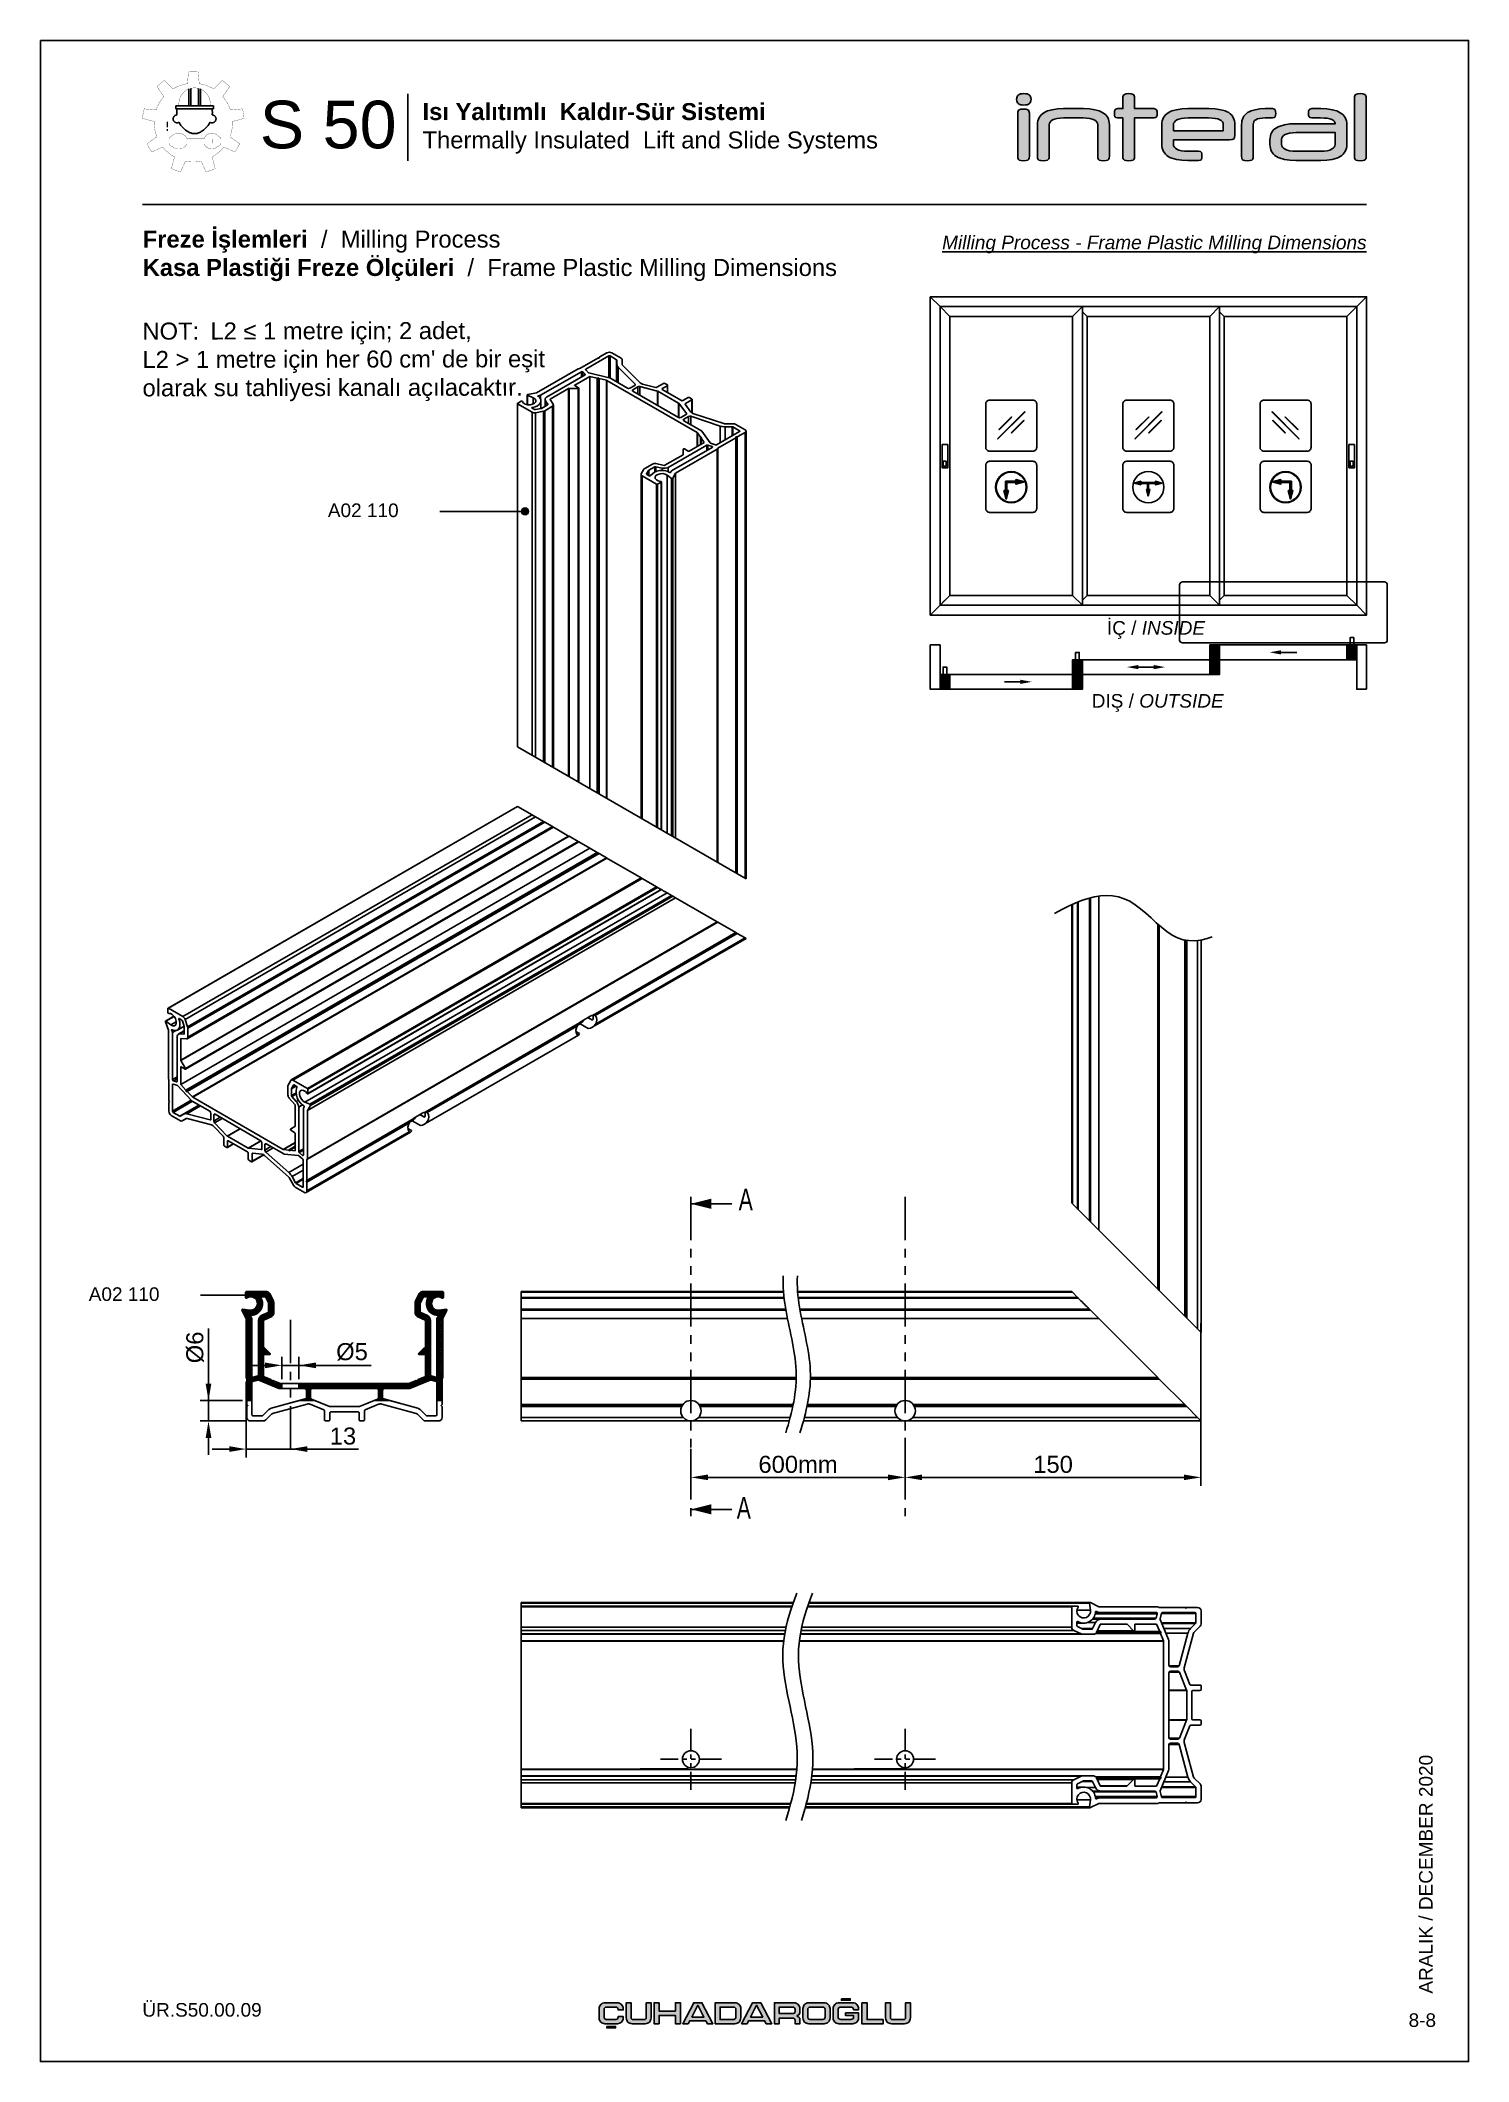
# Model space of a CAD drawing. Header units: millimetres. Extents: x 221 to 2771, y 196 to 840.
# Drawn here: x 1931.3 to 2141.3, y 542.6 to 839.6 of the extents above; entities that cross this region are included whole.
import ezdxf
from ezdxf.enums import TextEntityAlignment as Align

# ---------------------------------------------------------------- set-up
doc = ezdxf.new("R2010")
doc.units = ezdxf.units.MM
doc.header["$PDMODE"] = 1
doc.linetypes.add('CENTER', pattern=[50.8, 31.75, -6.35, 6.35, -6.35])
doc.linetypes.add('PHANTOM', pattern=[12.7, 6.35, -1.27, 1.27, -1.27, 1.27, -1.27])
for name, color, linetype in [('ANTET', 7, 'Continuous'), ('antet_k', 7, 'Continuous'), ('PROFIL', 7, 'Continuous'), ('yazı_numara_k', 21, 'Continuous')]:
    doc.layers.add(name, color=color, linetype=linetype)
doc.styles.get("Standard").update_dxf_attribs({"font": 'arial.ttf'})
doc.dimstyles.new('ISO-25$0', dxfattribs={"dimtxt": 2.5, "dimasz": 2.5, "dimexe": 1.25, "dimexo": 0.625, "dimtad": 1, "dimdec": 1, "dimtxsty": 'Standard', "dimcen": 2.5, "dimadec": 0, "dimazin": 0, "dimtfac": 1, "dimtdec": 1, "dimtmove": 0, "dimatfit": 3, "dimfxl": 1, "dimarcsym": 0})

msp = doc.modelspace()

# ---------------------------------------------------------------- texts
at = {"color": 7, "linetype": 'Continuous', "width": 0.7}
for p in [(2033.968, 670.89), (2033.684, 625.572)]:
    msp.add_text('A', height=3.175, dxfattribs=at).set_placement(p, align=Align.TOP_LEFT)
at = {"attachment_point": 1}
for s, insert, char_height, width, rotation in [("{NOT: ^IL2 ≤ 1 metre için; 2 adet,\\PL2 > 1 metre için her 60 cm' de bir eşit\\Polarak su tahliyesi kanalı açılacaktır.}", (1946.288, 798.145), 2.5, 68.91359, 0.1137), ('{\\fArial Unicode MS|b0|i0|c162|p34;\\C7;ARALIK\\fArial Unicode MS|b0|i0|c0|p34; / \\fArial Unicode MS|b0|i0|c162|p34;DECEMBER\\fArial Unicode MS|b0|i0|c0|p34; 2020}', (2133.999, 552.601), 2, 44.87301, 90)]:
    msp.add_mtext(s, dxfattribs=dict(at, insert=insert, char_height=char_height, width=width, rotation=rotation))
at = {"char_height": 2}
for s, insert, width, attachment_point in [('{İÇ / \\fArial|b0|i1|c0|p0;INSIDE}', (2088.107, 754.291), 66.32412, 1), ('{DIŞ / \\fArial|b0|i1|c0|p0;OUTSIDE}', (2085.872, 743.569), 67.44034, 1), ('{\\fArial Unicode MS|b0|i0|c0|p0;\\C7;8-8}', (2136.502, 549.705), 4.43689, 3)]:
    msp.add_mtext(s, dxfattribs=dict(at, insert=insert, width=width, attachment_point=attachment_point))
at = {"layer": 'yazı_numara_k', "color": 7}
for s, insert, char_height, attachment_point in [('{\\fArial Unicode MS|b1|i0|c162|p34;Freze İşlemleri  \\fArial Unicode MS|b0|i0|c162|p34;/  Milling Process\\P\\fArial Unicode MS|b1|i0|c162|p34;Kasa Plastiği Freze Ölçüleri  \\fArial Unicode MS|b0|i0|c162|p34;/  Frame Plastic Milling Dimensions}', (1946.336, 811.67), 2.5, 1), ('{\\fArial|b0|i1|c162|p34;\\LMilling Process - Frame Plastic Milling Dimensions}', (2126.288, 810.933), 2, 3)]:
    msp.add_mtext(s, dxfattribs=dict(at, insert=insert, char_height=char_height, attachment_point=attachment_point))
at = {"layer": 'yazı_numara_k', "color": 21, "char_height": 2, "attachment_point": 9}
for insert in [(1983.965, 769.543), (1948.805, 654.359)]:
    msp.add_mtext('A02 110', dxfattribs=dict(at, insert=insert))

# ---------------------------------------------------------------- blocks, each defined once
blk = doc.blocks.new('Rev.No.1A')
at = {"insert": (-570.02, 4668.22), "char_height": 2, "width": 54.4479, "attachment_point": 1}
blk.add_mtext('{\\C7;ÜR.S50.00.09}', dxfattribs=at)
blk = doc.blocks.new('S1.A')
at = {"color": 252}
blk.add_lwpolyline([(2269.17, -494.13), (2269.17, -791.13), (2479.17, -791.13), (2479.17, -494.13)], close=True, dxfattribs=at)
blk.add_blockref('Rev.No.1A', (2854.18, -5450.74))
blk = doc.blocks.new('Üretim katalogu sembol-1')
at = {"true_color": 0xfed100}
h = blk.add_hatch(color=40, dxfattribs=at)
h.dxf.hatch_style = 1
h.paths.add_polyline_path([(1565.7, 1465.6), (1566.8, 1465.6), (1566.8, 1470.1), (1565.7, 1470.1)])
h.paths.add_polyline_path([(1565.7, 1462.7), (1566.8, 1462.7), (1566.8, 1464), (1565.7, 1464)])
at = {"color": 0, "linetype": 'CENTER', "ltscale": 12}
for p, q in [((1583.7, 1483), (1583.7, 1496.8)), ((1585.3, 1483), (1585.3, 1497.3)), ((1591.7, 1483), (1591.7, 1497.3)), ((1593.3, 1483), (1593.3, 1496.8)), ((1573.2, 1483), (1603.8, 1483)), ((1573.2, 1483), (1573.2, 1480.6)), ((1603.8, 1480.6), (1573.2, 1480.6)), ((1603.8, 1483), (1603.8, 1480.6))]:
    blk.add_line(p, q, dxfattribs=at)
at = {"color": 0, "linetype": 'CENTER', "lineweight": -2, "ltscale": 12, "const_width": 0.2}
for points in [[(1563.9, 1503.8, 0.047521), (1557.8, 1498.7)], [(1582.7, 1501.1, 0.099576), (1570.8, 1496.8)], [(1591.4, 1510.9, 0.047521), (1583.5, 1510.9)], [(1604.1, 1496.8, 0.099576), (1592.3, 1501.1)], [(1617.1, 1498.7, 0.047521), (1611.1, 1503.8)], [(1563.4, 1490.6, 0.099576), (1557.1, 1479.7)], [(1617.8, 1479.7, 0.099576), (1611.5, 1490.6)], [(1547.4, 1480.6, 0.047521), (1546, 1472.8)], [(1555.5, 1470.3, 0.099576), (1557.7, 1457.8)], [(1617.3, 1457.8, 0.099576), (1619.5, 1470.3)], [(1628.9, 1472.8, 0.047521), (1627.6, 1480.6)], [(1549.6, 1452.2, 0.047521), (1553.6, 1445.4)], [(1621.4, 1445.4, 0.047521), (1625.3, 1452.2)], [(1562.5, 1449.5, 0.099576), (1572.1, 1441.4)], [(1581.2, 1438.1, 0.099576), (1593.8, 1438.1)], [(1602.8, 1441.4, 0.099576), (1612.5, 1449.5)], [(1569.6, 1431.9, 0.047521), (1577, 1429.2)], [(1597.9, 1429.2, 0.047521), (1605.3, 1431.9)]]:
    blk.add_lwpolyline(points, format="xyb", dxfattribs=at)
for points in [[(1570.8, 1496.8), (1563.9, 1503.8)], [(1582.7, 1501.1), (1583.5, 1510.9)], [(1592.3, 1501.1), (1591.4, 1510.9)], [(1604.1, 1496.8), (1611.1, 1503.8)], [(1563.4, 1490.6), (1557.8, 1498.7)], [(1611.5, 1490.6), (1617.1, 1498.7)], [(1555.5, 1470.3), (1546, 1472.8)], [(1557.1, 1479.7), (1547.4, 1480.6)], [(1617.8, 1479.7), (1627.6, 1480.6)], [(1619.5, 1470.3), (1628.9, 1472.8)], [(1557.7, 1457.8), (1549.6, 1452.2)], [(1617.3, 1457.8), (1625.3, 1452.2)], [(1562.5, 1449.5), (1553.6, 1445.4)], [(1572.1, 1441.4), (1569.6, 1431.9)], [(1581.2, 1438.1), (1577, 1429.2)], [(1593.8, 1438.1), (1597.9, 1429.2)], [(1602.8, 1441.4), (1605.3, 1431.9)], [(1612.5, 1449.5), (1621.4, 1445.4)]]:
    blk.add_lwpolyline(points, dxfattribs=at)
at = {"color": 0, "linetype": 'CENTER', "ltscale": 12, "const_width": 0.2}
for points in [[(1588.5, 1497.7, 0.408893), (1575.7, 1485.1, -0.281899), (1574.2, 1483)], [(1588.5, 1497.7, -0.408893), (1601.3, 1485.1, 0.281899), (1602.8, 1483)]]:
    blk.add_lwpolyline(points, format="xyb", dxfattribs=at)
at = {"color": 40, "true_color": 0xfed100, "const_width": 0.2}
blk.add_lwpolyline([(1565.7, 1464), (1566.8, 1464), (1566.8, 1462.7), (1565.7, 1462.7)], close=True, dxfattribs=at)
at = {"color": 0, "linetype": 'CENTER', "ltscale": 12, "const_width": 0.2}
blk.add_lwpolyline([(1574.7, 1456), (1568.7, 1456, -0.414214), (1568.1, 1456.7), (1568.1, 1456.9, -0.248554), (1568.3, 1457.4), (1570.8, 1459.1, -0.475864), (1582.2, 1456.6), (1596.5, 1456.6, -0.519094), (1606.9, 1459.1), (1609.4, 1457.4, -0.248554), (1609.7, 1456.9), (1609.7, 1456.7, -0.414214), (1609, 1456), (1603.1, 1456), (1603.1, 1452.5), (1609, 1452.5, -0.414214), (1609.7, 1451.9), (1609.7, 1451.7, -0.248554), (1609.4, 1451.1), (1606.9, 1449.5, -0.519094), (1596.5, 1451.9), (1582.2, 1451.9, -0.475864), (1570.8, 1449.5), (1568.3, 1451.1, -0.248554), (1568.1, 1451.7), (1568.1, 1451.9, -0.414214), (1568.7, 1452.5), (1574.7, 1452.5)], format="xyb", close=True, dxfattribs=at)
at = {"color": 0, "linetype": 'CENTER', "ltscale": 12}
for centre, radius, start, end in [((1574.2, 1472.4), 3.2, 91.7372, 301.3307), ((1592, 1477.7), 18.1, 170.7928, 186.6972), ((1592, 1477.7), 18.1, 206.3707, 245.0967), ((1584.9, 1477.7), 18.1, 294.9033, 333.6293), ((1602.8, 1472.4), 3.2, 238.6693, 88.2628), ((1584.9, 1477.7), 18.1, 353.3028, 9.2072), ((1588.5, 1470), 9.6, 245.0967, 294.9033)]:
    blk.add_arc(centre, radius, start, end, dxfattribs=at)
blk = doc.blocks.new('İnteral Logo - 2D')
at = {"layer": 'PROFIL', "ltscale": 10}
h = blk.add_hatch(color=7, dxfattribs=at)
h.paths.add_polyline_path([(2732.47, 1117.8), (2732.47, 1124.16), (2732.45, 1124.34), (2732.41, 1124.48), (2732.35, 1124.6), (2732.25, 1124.67), (2731.98, 1124.76), (2731.61, 1124.79), (2731.23, 1124.76), (2730.97, 1124.67), (2730.87, 1124.6), (2730.81, 1124.48), (2730.77, 1124.34), (2730.76, 1124.16), (2730.76, 1117.8), (2730.77, 1117.62), (2730.81, 1117.48), (2730.87, 1117.36), (2730.97, 1117.29), (2731.23, 1117.2), (2731.61, 1117.17), (2731.98, 1117.2), (2732.25, 1117.29), (2732.35, 1117.36), (2732.41, 1117.48), (2732.45, 1117.62)])
h.paths.add_polyline_path([(2732.72, 1126.21), (2732.71, 1126.41), (2732.66, 1126.58), (2732.58, 1126.73), (2732.47, 1126.84), (2732.33, 1126.93), (2732.15, 1127), (2731.92, 1127.03), (2731.66, 1127.05), (2731.4, 1127.03), (2731.17, 1127), (2730.99, 1126.93), (2730.84, 1126.84), (2730.73, 1126.73), (2730.66, 1126.58), (2730.61, 1126.41), (2730.59, 1126.21), (2730.61, 1126.01), (2730.66, 1125.84), (2730.73, 1125.69), (2730.84, 1125.58), (2730.99, 1125.49), (2731.17, 1125.42), (2731.4, 1125.39), (2731.66, 1125.37), (2731.92, 1125.39), (2732.15, 1125.42), (2732.33, 1125.49), (2732.47, 1125.58), (2732.58, 1125.69), (2732.66, 1125.84), (2732.71, 1126.01)])
for points in [[(2751.25, 1123.85), (2751.27, 1124.15), (2751.25, 1124.44), (2751.18, 1124.66), (2751.13, 1124.74), (2751.04, 1124.79), (2750.79, 1124.84), (2747.94, 1124.84), (2747.94, 1126.41), (2747.93, 1126.59), (2747.89, 1126.74), (2747.82, 1126.85), (2747.73, 1126.92), (2747.46, 1127.02), (2747.08, 1127.05), (2746.7, 1127.02), (2746.44, 1126.92), (2746.35, 1126.85), (2746.28, 1126.74), (2746.24, 1126.59), (2746.23, 1126.41), (2746.23, 1124.84), (2745.46, 1124.84), (2745.21, 1124.79), (2745.12, 1124.74), (2745.06, 1124.66), (2745, 1124.44), (2744.98, 1124.15), (2745, 1123.85), (2745.06, 1123.64), (2745.12, 1123.57), (2745.21, 1123.52), (2745.46, 1123.47), (2746.23, 1123.47), (2746.23, 1117.8), (2746.24, 1117.62), (2746.28, 1117.48), (2746.35, 1117.36), (2746.44, 1117.29), (2746.7, 1117.2), (2747.08, 1117.17), (2747.46, 1117.2), (2747.73, 1117.29), (2747.82, 1117.36), (2747.89, 1117.48), (2747.93, 1117.62), (2747.94, 1117.8), (2747.94, 1123.47), (2750.79, 1123.47), (2751.04, 1123.52), (2751.13, 1123.57), (2751.18, 1123.64)], [(2743.86, 1123.73), (2743.7, 1123.92), (2743.51, 1124.09), (2743.28, 1124.25), (2743.03, 1124.39), (2742.75, 1124.51), (2742.09, 1124.69), (2741.32, 1124.8), (2740.42, 1124.84), (2737.48, 1124.84), (2736.59, 1124.8), (2735.81, 1124.69), (2735.16, 1124.51), (2734.87, 1124.39), (2734.62, 1124.25), (2734.4, 1124.09), (2734.2, 1123.92), (2734.04, 1123.73), (2733.91, 1123.52), (2733.8, 1123.29), (2733.73, 1123.04), (2733.68, 1122.77), (2733.67, 1122.49), (2733.67, 1117.8), (2733.68, 1117.62), (2733.72, 1117.48), (2733.79, 1117.36), (2733.88, 1117.29), (2734.14, 1117.2), (2734.52, 1117.17), (2734.89, 1117.2), (2735.16, 1117.29), (2735.26, 1117.36), (2735.33, 1117.48), (2735.37, 1117.62), (2735.38, 1117.8), (2735.38, 1122.49), (2735.41, 1122.69), (2735.51, 1122.87), (2735.67, 1123.04), (2735.89, 1123.19), (2736.19, 1123.31), (2736.56, 1123.4), (2737.01, 1123.46), (2737.54, 1123.47), (2740.37, 1123.47), (2740.89, 1123.46), (2741.34, 1123.4), (2741.72, 1123.31), (2742.01, 1123.19), (2742.24, 1123.04), (2742.4, 1122.87), (2742.49, 1122.69), (2742.52, 1122.49), (2742.52, 1117.8), (2742.54, 1117.62), (2742.58, 1117.48), (2742.64, 1117.36), (2742.73, 1117.29), (2743, 1117.2), (2743.37, 1117.17), (2743.75, 1117.2), (2744.02, 1117.29), (2744.11, 1117.36), (2744.18, 1117.48), (2744.22, 1117.62), (2744.24, 1117.8), (2744.24, 1122.49), (2744.22, 1122.77), (2744.18, 1123.04), (2744.1, 1123.29), (2744, 1123.52)], [(2768.68, 1123.85), (2768.7, 1124.15), (2768.68, 1124.44), (2768.61, 1124.66), (2768.55, 1124.74), (2768.47, 1124.79), (2768.21, 1124.84), (2767.16, 1124.84), (2766.36, 1124.8), (2765.67, 1124.69), (2765.07, 1124.51), (2764.81, 1124.39), (2764.57, 1124.26), (2764.36, 1124.1), (2764.18, 1123.93), (2764.02, 1123.74), (2763.9, 1123.53), (2763.8, 1123.3), (2763.73, 1123.05), (2763.69, 1122.79), (2763.67, 1122.5), (2763.67, 1117.8), (2763.69, 1117.62), (2763.72, 1117.48), (2763.79, 1117.36), (2763.88, 1117.29), (2764.15, 1117.2), (2764.52, 1117.17), (2764.9, 1117.2), (2765.17, 1117.29), (2765.26, 1117.36), (2765.33, 1117.48), (2765.37, 1117.62), (2765.38, 1117.8), (2765.38, 1122.5), (2765.41, 1122.72), (2765.48, 1122.91), (2765.6, 1123.08), (2765.78, 1123.22), (2766.01, 1123.33), (2766.32, 1123.41), (2766.7, 1123.46), (2767.16, 1123.47), (2768.21, 1123.47), (2768.47, 1123.52), (2768.55, 1123.57), (2768.61, 1123.64)]]:
    blk.add_hatch(color=7, dxfattribs=at).paths.add_polyline_path(points)
at = {"layer": 'PROFIL', "ltscale": 10, "true_color": 0xfed100}
blk.add_hatch(color=40, dxfattribs=at).paths.add_polyline_path([(2781.99, 1117.8), (2781.99, 1126.41), (2781.98, 1126.59), (2781.94, 1126.74), (2781.87, 1126.85), (2781.78, 1126.92), (2781.51, 1127.02), (2781.13, 1127.05), (2780.75, 1127.02), (2780.49, 1126.92), (2780.4, 1126.85), (2780.33, 1126.74), (2780.29, 1126.59), (2780.28, 1126.41), (2780.28, 1117.8), (2780.29, 1117.62), (2780.33, 1117.48), (2780.4, 1117.36), (2780.49, 1117.29), (2780.75, 1117.2), (2781.13, 1117.17), (2781.51, 1117.2), (2781.78, 1117.29), (2781.87, 1117.36), (2781.94, 1117.48), (2781.98, 1117.62)])
at = {"layer": 'PROFIL', "ltscale": 10}
h = blk.add_hatch(color=7, dxfattribs=at)
h.paths.add_polyline_path([(2762, 1124.1), (2761.79, 1124.26), (2761.55, 1124.39), (2761.27, 1124.51), (2760.61, 1124.69), (2759.81, 1124.8), (2758.87, 1124.84), (2755.76, 1124.84), (2754.87, 1124.8), (2754.09, 1124.69), (2753.44, 1124.51), (2753.15, 1124.39), (2752.9, 1124.25), (2752.68, 1124.09), (2752.48, 1123.92), (2752.32, 1123.73), (2752.18, 1123.52), (2752.08, 1123.29), (2752.01, 1123.04), (2751.96, 1122.77), (2751.95, 1122.49), (2751.95, 1119.56), (2751.96, 1119.28), (2752.01, 1119.02), (2752.08, 1118.77), (2752.18, 1118.54), (2752.32, 1118.33), (2752.48, 1118.14), (2752.68, 1117.96), (2752.9, 1117.81), (2753.15, 1117.67), (2753.44, 1117.55), (2754.09, 1117.37), (2754.87, 1117.26), (2755.76, 1117.22), (2757.36, 1117.22), (2757.62, 1117.26), (2757.7, 1117.32), (2757.76, 1117.39), (2757.83, 1117.61), (2757.85, 1117.91), (2757.83, 1118.2), (2757.76, 1118.41), (2757.7, 1118.49), (2757.62, 1118.54), (2757.36, 1118.58), (2755.81, 1118.58), (2755.29, 1118.6), (2754.84, 1118.65), (2754.46, 1118.74), (2754.17, 1118.87), (2753.95, 1119.02), (2753.79, 1119.19), (2753.69, 1119.37), (2753.66, 1119.56), (2753.66, 1120.25), (2761.88, 1120.25), (2762.3, 1120.29), (2762.44, 1120.34), (2762.54, 1120.4), (2762.61, 1120.49), (2762.65, 1120.61), (2762.69, 1120.94), (2762.69, 1122.49), (2762.67, 1122.78), (2762.63, 1123.04), (2762.56, 1123.29), (2762.46, 1123.52), (2762.34, 1123.74), (2762.18, 1123.93)])
h.paths.add_polyline_path([(2753.66, 1121.59), (2753.66, 1122.49), (2753.69, 1122.69), (2753.79, 1122.87), (2753.95, 1123.04), (2754.17, 1123.19), (2754.46, 1123.31), (2754.84, 1123.4), (2755.29, 1123.46), (2755.81, 1123.47), (2758.82, 1123.47), (2759.35, 1123.46), (2759.81, 1123.41), (2760.18, 1123.33), (2760.47, 1123.22), (2760.69, 1123.08), (2760.85, 1122.91), (2760.95, 1122.71), (2760.98, 1122.49), (2760.98, 1121.59)], flags=16)
at = {"layer": 'PROFIL', "ltscale": 10, "true_color": 0xfed100}
h = blk.add_hatch(color=40, dxfattribs=at)
h.paths.add_polyline_path([(2779.15, 1119.56), (2779.15, 1122.49), (2779.13, 1122.77), (2779.09, 1123.04), (2779.01, 1123.29), (2778.91, 1123.52), (2778.78, 1123.73), (2778.61, 1123.92), (2778.42, 1124.09), (2778.19, 1124.25), (2777.94, 1124.39), (2777.66, 1124.51), (2777, 1124.69), (2776.23, 1124.8), (2775.33, 1124.84), (2774.01, 1124.84), (2773.76, 1124.79), (2773.67, 1124.74), (2773.61, 1124.67), (2773.54, 1124.45), (2773.51, 1124.15), (2773.54, 1123.85), (2773.61, 1123.64), (2773.67, 1123.57), (2773.76, 1123.52), (2774.01, 1123.47), (2775.28, 1123.47), (2775.81, 1123.46), (2776.27, 1123.42), (2776.64, 1123.35), (2776.93, 1123.25), (2777.15, 1123.13), (2777.31, 1122.99), (2777.4, 1122.82), (2777.44, 1122.64), (2777.44, 1122.62), (2771.67, 1122.62), (2770.77, 1122.59), (2770, 1122.48), (2769.34, 1122.29), (2769.06, 1122.18), (2768.81, 1122.04), (2768.58, 1121.88), (2768.39, 1121.71), (2768.22, 1121.52), (2768.09, 1121.31), (2767.99, 1121.08), (2767.91, 1120.83), (2767.87, 1120.56), (2767.85, 1120.28), (2767.85, 1119.56), (2767.87, 1119.28), (2767.91, 1119.02), (2767.99, 1118.77), (2768.09, 1118.54), (2768.22, 1118.33), (2768.39, 1118.14), (2768.58, 1117.96), (2768.81, 1117.81), (2769.06, 1117.67), (2769.34, 1117.55), (2770, 1117.37), (2770.77, 1117.26), (2771.67, 1117.22), (2775.33, 1117.22), (2776.23, 1117.26), (2777, 1117.37), (2777.66, 1117.55), (2777.94, 1117.67), (2778.19, 1117.81), (2778.42, 1117.96), (2778.61, 1118.14), (2778.78, 1118.33), (2778.91, 1118.54), (2779.01, 1118.77), (2779.09, 1119.02), (2779.13, 1119.28)])
h.paths.add_polyline_path([(2769.56, 1119.56), (2769.56, 1120.33), (2769.6, 1120.53), (2769.69, 1120.72), (2769.85, 1120.88), (2770.08, 1121.03), (2770.37, 1121.16), (2770.74, 1121.25), (2771.19, 1121.3), (2771.72, 1121.32), (2777.44, 1121.32), (2777.44, 1119.56), (2777.4, 1119.37), (2777.31, 1119.19), (2777.15, 1119.02), (2776.92, 1118.87), (2776.63, 1118.74), (2776.26, 1118.65), (2775.81, 1118.6), (2775.28, 1118.58), (2771.72, 1118.58), (2771.19, 1118.6), (2770.74, 1118.65), (2770.37, 1118.74), (2770.08, 1118.87), (2769.85, 1119.02), (2769.69, 1119.19), (2769.6, 1119.37)], flags=16)
at = {"layer": 'PROFIL', "color": 7, "ltscale": 10}
for points in [[(2732.72, 1126.21), (2732.71, 1126.41), (2732.66, 1126.58), (2732.58, 1126.73), (2732.47, 1126.84), (2732.33, 1126.93), (2732.15, 1127), (2731.92, 1127.03), (2731.66, 1127.05), (2731.4, 1127.03), (2731.17, 1127), (2730.99, 1126.93), (2730.84, 1126.84), (2730.73, 1126.73), (2730.66, 1126.58), (2730.61, 1126.41), (2730.59, 1126.21), (2730.61, 1126.01), (2730.66, 1125.84), (2730.73, 1125.69), (2730.84, 1125.58), (2730.99, 1125.49), (2731.17, 1125.42), (2731.4, 1125.39), (2731.66, 1125.37), (2731.92, 1125.39), (2732.15, 1125.42), (2732.33, 1125.49), (2732.47, 1125.58), (2732.58, 1125.69), (2732.66, 1125.84), (2732.71, 1126.01)], [(2751.25, 1123.85), (2751.27, 1124.15), (2751.25, 1124.44), (2751.18, 1124.66), (2751.13, 1124.74), (2751.04, 1124.79), (2750.79, 1124.84), (2747.94, 1124.84), (2747.94, 1126.41), (2747.93, 1126.59), (2747.89, 1126.74), (2747.82, 1126.85), (2747.73, 1126.92), (2747.46, 1127.02), (2747.08, 1127.05), (2746.7, 1127.02), (2746.44, 1126.92), (2746.35, 1126.85), (2746.28, 1126.74), (2746.24, 1126.59), (2746.23, 1126.41), (2746.23, 1124.84), (2745.46, 1124.84), (2745.21, 1124.79), (2745.12, 1124.74), (2745.06, 1124.66), (2745, 1124.44), (2744.98, 1124.15), (2745, 1123.85), (2745.06, 1123.64), (2745.12, 1123.57), (2745.21, 1123.52), (2745.46, 1123.47), (2746.23, 1123.47), (2746.23, 1117.8), (2746.24, 1117.62), (2746.28, 1117.48), (2746.35, 1117.36), (2746.44, 1117.29), (2746.7, 1117.2), (2747.08, 1117.17), (2747.46, 1117.2), (2747.73, 1117.29), (2747.82, 1117.36), (2747.89, 1117.48), (2747.93, 1117.62), (2747.94, 1117.8), (2747.94, 1123.47), (2750.79, 1123.47), (2751.04, 1123.52), (2751.13, 1123.57), (2751.18, 1123.64)], [(2732.47, 1117.8), (2732.47, 1124.16), (2732.45, 1124.34), (2732.41, 1124.48), (2732.35, 1124.6), (2732.25, 1124.67), (2731.98, 1124.76), (2731.61, 1124.79), (2731.23, 1124.76), (2730.97, 1124.67), (2730.87, 1124.6), (2730.81, 1124.48), (2730.77, 1124.34), (2730.76, 1124.16), (2730.76, 1117.8), (2730.77, 1117.62), (2730.81, 1117.48), (2730.87, 1117.36), (2730.97, 1117.29), (2731.23, 1117.2), (2731.61, 1117.17), (2731.98, 1117.2), (2732.25, 1117.29), (2732.35, 1117.36), (2732.41, 1117.48), (2732.45, 1117.62)], [(2743.86, 1123.73), (2743.7, 1123.92), (2743.51, 1124.09), (2743.28, 1124.25), (2743.03, 1124.39), (2742.75, 1124.51), (2742.09, 1124.69), (2741.32, 1124.8), (2740.42, 1124.84), (2737.48, 1124.84), (2736.59, 1124.8), (2735.81, 1124.69), (2735.16, 1124.51), (2734.87, 1124.39), (2734.62, 1124.25), (2734.4, 1124.09), (2734.2, 1123.92), (2734.04, 1123.73), (2733.91, 1123.52), (2733.8, 1123.29), (2733.73, 1123.04), (2733.68, 1122.77), (2733.67, 1122.49), (2733.67, 1117.8), (2733.68, 1117.62), (2733.72, 1117.48), (2733.79, 1117.36), (2733.88, 1117.29), (2734.14, 1117.2), (2734.52, 1117.17), (2734.89, 1117.2), (2735.16, 1117.29), (2735.26, 1117.36), (2735.33, 1117.48), (2735.37, 1117.62), (2735.38, 1117.8), (2735.38, 1122.49), (2735.41, 1122.69), (2735.51, 1122.87), (2735.67, 1123.04), (2735.89, 1123.19), (2736.19, 1123.31), (2736.56, 1123.4), (2737.01, 1123.46), (2737.54, 1123.47), (2740.37, 1123.47), (2740.89, 1123.46), (2741.34, 1123.4), (2741.72, 1123.31), (2742.01, 1123.19), (2742.24, 1123.04), (2742.4, 1122.87), (2742.49, 1122.69), (2742.52, 1122.49), (2742.52, 1117.8), (2742.54, 1117.62), (2742.58, 1117.48), (2742.64, 1117.36), (2742.73, 1117.29), (2743, 1117.2), (2743.37, 1117.17), (2743.75, 1117.2), (2744.02, 1117.29), (2744.11, 1117.36), (2744.18, 1117.48), (2744.22, 1117.62), (2744.24, 1117.8), (2744.24, 1122.49), (2744.22, 1122.77), (2744.18, 1123.04), (2744.1, 1123.29), (2744, 1123.52)], [(2762, 1124.1), (2761.79, 1124.26), (2761.55, 1124.39), (2761.27, 1124.51), (2760.61, 1124.69), (2759.81, 1124.8), (2758.87, 1124.84), (2755.76, 1124.84), (2754.87, 1124.8), (2754.09, 1124.69), (2753.44, 1124.51), (2753.15, 1124.39), (2752.9, 1124.25), (2752.68, 1124.09), (2752.48, 1123.92), (2752.32, 1123.73), (2752.18, 1123.52), (2752.08, 1123.29), (2752.01, 1123.04), (2751.96, 1122.77), (2751.95, 1122.49), (2751.95, 1119.56), (2751.96, 1119.28), (2752.01, 1119.02), (2752.08, 1118.77), (2752.18, 1118.54), (2752.32, 1118.33), (2752.48, 1118.14), (2752.68, 1117.96), (2752.9, 1117.81), (2753.15, 1117.67), (2753.44, 1117.55), (2754.09, 1117.37), (2754.87, 1117.26), (2755.76, 1117.22), (2757.36, 1117.22), (2757.62, 1117.26), (2757.7, 1117.32), (2757.76, 1117.39), (2757.83, 1117.61), (2757.85, 1117.91), (2757.83, 1118.2), (2757.76, 1118.41), (2757.7, 1118.49), (2757.62, 1118.54), (2757.36, 1118.58), (2755.81, 1118.58), (2755.29, 1118.6), (2754.84, 1118.65), (2754.46, 1118.74), (2754.17, 1118.87), (2753.95, 1119.02), (2753.79, 1119.19), (2753.69, 1119.37), (2753.66, 1119.56), (2753.66, 1120.25), (2761.88, 1120.25), (2762.3, 1120.29), (2762.44, 1120.34), (2762.54, 1120.4), (2762.61, 1120.49), (2762.65, 1120.61), (2762.69, 1120.94), (2762.69, 1122.49), (2762.67, 1122.78), (2762.63, 1123.04), (2762.56, 1123.29), (2762.46, 1123.52), (2762.34, 1123.74), (2762.18, 1123.93)], [(2753.66, 1121.59), (2753.66, 1122.49), (2753.69, 1122.69), (2753.79, 1122.87), (2753.95, 1123.04), (2754.17, 1123.19), (2754.46, 1123.31), (2754.84, 1123.4), (2755.29, 1123.46), (2755.81, 1123.47), (2758.82, 1123.47), (2759.35, 1123.46), (2759.81, 1123.41), (2760.18, 1123.33), (2760.47, 1123.22), (2760.69, 1123.08), (2760.85, 1122.91), (2760.95, 1122.71), (2760.98, 1122.49), (2760.98, 1121.59)], [(2768.68, 1123.85), (2768.7, 1124.15), (2768.68, 1124.44), (2768.61, 1124.66), (2768.55, 1124.74), (2768.47, 1124.79), (2768.21, 1124.84), (2767.16, 1124.84), (2766.36, 1124.8), (2765.67, 1124.69), (2765.07, 1124.51), (2764.81, 1124.39), (2764.57, 1124.26), (2764.36, 1124.1), (2764.18, 1123.93), (2764.02, 1123.74), (2763.9, 1123.53), (2763.8, 1123.3), (2763.73, 1123.05), (2763.69, 1122.79), (2763.67, 1122.5), (2763.67, 1117.8), (2763.69, 1117.62), (2763.72, 1117.48), (2763.79, 1117.36), (2763.88, 1117.29), (2764.15, 1117.2), (2764.52, 1117.17), (2764.9, 1117.2), (2765.17, 1117.29), (2765.26, 1117.36), (2765.33, 1117.48), (2765.37, 1117.62), (2765.38, 1117.8), (2765.38, 1122.5), (2765.41, 1122.72), (2765.48, 1122.91), (2765.6, 1123.08), (2765.78, 1123.22), (2766.01, 1123.33), (2766.32, 1123.41), (2766.7, 1123.46), (2767.16, 1123.47), (2768.21, 1123.47), (2768.47, 1123.52), (2768.55, 1123.57), (2768.61, 1123.64)]]:
    blk.add_lwpolyline(points, close=True, dxfattribs=at)
at = {"layer": 'PROFIL', "color": 40, "ltscale": 10, "true_color": 0xfed100}
for points in [[(2781.99, 1117.8), (2781.99, 1126.41), (2781.98, 1126.59), (2781.94, 1126.74), (2781.87, 1126.85), (2781.78, 1126.92), (2781.51, 1127.02), (2781.13, 1127.05), (2780.75, 1127.02), (2780.49, 1126.92), (2780.4, 1126.85), (2780.33, 1126.74), (2780.29, 1126.59), (2780.28, 1126.41), (2780.28, 1117.8), (2780.29, 1117.62), (2780.33, 1117.48), (2780.4, 1117.36), (2780.49, 1117.29), (2780.75, 1117.2), (2781.13, 1117.17), (2781.51, 1117.2), (2781.78, 1117.29), (2781.87, 1117.36), (2781.94, 1117.48), (2781.98, 1117.62)], [(2779.15, 1119.56), (2779.15, 1122.49), (2779.13, 1122.77), (2779.09, 1123.04), (2779.01, 1123.29), (2778.91, 1123.52), (2778.78, 1123.73), (2778.61, 1123.92), (2778.42, 1124.09), (2778.19, 1124.25), (2777.94, 1124.39), (2777.66, 1124.51), (2777, 1124.69), (2776.23, 1124.8), (2775.33, 1124.84), (2774.01, 1124.84), (2773.76, 1124.79), (2773.67, 1124.74), (2773.61, 1124.67), (2773.54, 1124.45), (2773.51, 1124.15), (2773.54, 1123.85), (2773.61, 1123.64), (2773.67, 1123.57), (2773.76, 1123.52), (2774.01, 1123.47), (2775.28, 1123.47), (2775.81, 1123.46), (2776.27, 1123.42), (2776.64, 1123.35), (2776.93, 1123.25), (2777.15, 1123.13), (2777.31, 1122.99), (2777.4, 1122.82), (2777.44, 1122.64), (2777.44, 1122.62), (2771.67, 1122.62), (2770.77, 1122.59), (2770, 1122.48), (2769.34, 1122.29), (2769.06, 1122.18), (2768.81, 1122.04), (2768.58, 1121.88), (2768.39, 1121.71), (2768.22, 1121.52), (2768.09, 1121.31), (2767.99, 1121.08), (2767.91, 1120.83), (2767.87, 1120.56), (2767.85, 1120.28), (2767.85, 1119.56), (2767.87, 1119.28), (2767.91, 1119.02), (2767.99, 1118.77), (2768.09, 1118.54), (2768.22, 1118.33), (2768.39, 1118.14), (2768.58, 1117.96), (2768.81, 1117.81), (2769.06, 1117.67), (2769.34, 1117.55), (2770, 1117.37), (2770.77, 1117.26), (2771.67, 1117.22), (2775.33, 1117.22), (2776.23, 1117.26), (2777, 1117.37), (2777.66, 1117.55), (2777.94, 1117.67), (2778.19, 1117.81), (2778.42, 1117.96), (2778.61, 1118.14), (2778.78, 1118.33), (2778.91, 1118.54), (2779.01, 1118.77), (2779.09, 1119.02), (2779.13, 1119.28)], [(2769.56, 1119.56), (2769.56, 1120.33), (2769.6, 1120.53), (2769.69, 1120.72), (2769.85, 1120.88), (2770.08, 1121.03), (2770.37, 1121.16), (2770.74, 1121.25), (2771.19, 1121.3), (2771.72, 1121.32), (2777.44, 1121.32), (2777.44, 1119.56), (2777.4, 1119.37), (2777.31, 1119.19), (2777.15, 1119.02), (2776.92, 1118.87), (2776.63, 1118.74), (2776.26, 1118.65), (2775.81, 1118.6), (2775.28, 1118.58), (2771.72, 1118.58), (2771.19, 1118.6), (2770.74, 1118.65), (2770.37, 1118.74), (2770.08, 1118.87), (2769.85, 1119.02), (2769.69, 1119.19), (2769.6, 1119.37)]]:
    blk.add_lwpolyline(points, close=True, dxfattribs=at)
blk = doc.blocks.new('S.1.B')
blk.add_line((922.44, 1850.82), (922.44, 1840.95))
at = {"color": 7}
blk.add_line((1063.42, 1834.52), (883.42, 1834.52), dxfattribs=at)
at = {"color": 0, "linetype": 'CENTER', "ltscale": 12, "xscale": 0.18014578362, "yscale": 0.18014578362, "zscale": 0.18014578362}
blk.add_blockref('Üretim katalogu sembol-1', (604.93, 1581.87), dxfattribs=at)
at = {"layer": 'yazı_numara_k', "color": 140}
blk.add_blockref('İnteral Logo - 2D', (-1718.64, 723.78), dxfattribs=at)
at = {"width": 80.5608, "attachment_point": 1}
for s, insert, char_height in [('\\pi23.685;{\\fArial Unicode MS|b0|i0|c162|p34;S 50}', (876.99, 1849.79), 7), ('\\pi8.4591;{\\fArial Unicode MS|b1|i0|c162|p34;Isı Yalıtımlı  Kaldır-Sür Sistemi\\fArial Unicode MS|b0|i0|c162|p34;\\PThermally Insulated  Lift and Slide Systems}', (916.15, 1849.44), 2.5)]:
    blk.add_mtext(s, dxfattribs=dict(at, insert=insert, char_height=char_height))
blk = doc.blocks.new('ÇUHADAROĞLU')
at = {"layer": 'ANTET'}
h = blk.add_hatch(color=7, dxfattribs=at)
h.paths.add_polyline_path([(159.1, 19.64, -0.414214), (159.42, 19.96), (160.84, 19.96, -0.414214), (161.16, 19.64), (161.16, 19.54), (161.9, 19.54), (161.9, 19.73, 0.414214), (161.05, 20.59), (159.21, 20.59, 0.414214), (158.36, 19.73), (158.36, 18.36, 0.414214), (159.21, 17.51), (161.05, 17.51, 0.414214), (161.9, 18.36), (161.9, 18.55), (161.16, 18.55), (161.16, 18.46, -0.414214), (160.84, 18.13), (159.42, 18.13, -0.414214), (159.1, 18.46)])
h.paths.add_polyline_path([(159.48, 17.12), (159.48, 16.9), (160.78, 16.9), (160.78, 17.12)])
h.paths.add_polyline_path([(165.15, 17.51, 0.414214), (166, 18.36), (166, 20.59), (165.29, 20.59), (165.29, 18.39, -0.414214), (165.03, 18.13), (163.32, 18.13, -0.414214), (163.06, 18.39), (163.06, 20.59), (162.35, 20.59), (162.35, 18.36, 0.414214), (163.2, 17.51)])
h.paths.add_polyline_path([(167.19, 18.73), (169.58, 18.73), (169.58, 17.51), (170.32, 17.51), (170.32, 20.59), (169.58, 20.59), (169.58, 19.36), (167.19, 19.36), (167.19, 20.59), (166.45, 20.59), (166.45, 17.51), (167.19, 17.51)])
h.paths.add_polyline_path([(170.66, 17.51), (171.46, 17.51), (171.69, 17.95), (174.05, 17.95), (174.29, 17.51), (175.09, 17.51), (173.48, 20.6), (172.27, 20.6)])
h.paths.add_polyline_path([(171.97, 18.49), (172.87, 20.23), (173.78, 18.49)], flags=16)
h.paths.add_polyline_path([(175.43, 17.51), (178.34, 17.51, 0.414214), (179.19, 18.36), (179.19, 19.73, 0.414214), (178.34, 20.59), (175.43, 20.59)])
h.paths.add_polyline_path([(176.14, 19.96), (178.15, 19.96, -0.414214), (178.47, 19.64), (178.47, 18.46, -0.414214), (178.15, 18.13), (176.14, 18.13)], flags=16)
h.paths.add_polyline_path([(180.34, 17.95), (182.7, 17.95), (182.94, 17.51), (183.74, 17.51), (182.13, 20.6), (180.92, 20.6), (179.31, 17.51), (180.11, 17.51)])
h.paths.add_polyline_path([(180.62, 18.49), (181.52, 20.23), (182.43, 18.49)], flags=16)
h.paths.add_polyline_path([(184.84, 18.34), (186.84, 18.34, -0.414214), (187.17, 18.02), (187.17, 17.51), (187.88, 17.51), (187.88, 18.21, 0.203358), (187.78, 18.44, 0.098259), (187.5, 18.62), (187.5, 18.7, 0.058399), (187.74, 18.83, 0.246853), (187.88, 19.09), (187.88, 19.73, 0.414214), (187.03, 20.59), (184.13, 20.59), (184.13, 17.51), (184.84, 17.51)])
h.paths.add_polyline_path([(184.84, 18.99), (184.84, 19.96), (186.82, 19.96, -0.414214), (187.17, 19.61), (187.17, 19.31, -0.414214), (186.84, 18.99)], flags=16)
h.paths.add_polyline_path([(191.45, 17.51, 0.414214), (192.31, 18.36), (192.31, 19.73, 0.414214), (191.45, 20.59), (189.19, 20.59, 0.414214), (188.33, 19.73), (188.33, 18.36, 0.414214), (189.19, 17.51)])
h.paths.add_polyline_path([(189.37, 18.13, -0.414214), (189.05, 18.46), (189.05, 19.64, -0.414214), (189.37, 19.96), (191.27, 19.96, -0.414214), (191.59, 19.64), (191.59, 18.46, -0.414214), (191.27, 18.13)], flags=16)
h.paths.add_polyline_path([(193.61, 17.51), (195.66, 17.51, 0.414214), (196.51, 18.36), (196.51, 19.11), (194.59, 19.11), (194.59, 18.7), (195.78, 18.7), (195.78, 18.54, -0.414214), (195.37, 18.13), (193.9, 18.13, -0.414214), (193.49, 18.54), (193.49, 19.55, -0.414214), (193.9, 19.96), (195.37, 19.96, -0.407741), (195.78, 19.56), (196.51, 19.56), (196.51, 19.73, 0.414214), (195.66, 20.59), (193.61, 20.59, 0.414214), (192.76, 19.73), (192.76, 18.36, 0.414214)])
h.paths.add_polyline_path([(195.28, 20.97), (195.28, 21.19), (193.99, 21.19), (193.99, 20.97)])
h.paths.add_polyline_path([(200.14, 17.51), (200.14, 18.13), (197.76, 18.13), (197.76, 20.59), (196.97, 20.59), (196.97, 17.51)])
h.paths.add_polyline_path([(201.2, 18.39), (201.2, 20.59), (200.48, 20.59), (200.48, 18.36, 0.414214), (201.34, 17.51), (203.28, 17.51, 0.414214), (204.13, 18.36), (204.13, 20.59), (203.42, 20.59), (203.42, 18.39, -0.414214), (203.16, 18.13), (201.46, 18.13, -0.414214)])
h = blk.add_hatch(color=7, dxfattribs=at)
h.paths.add_polyline_path([(159.1, 19.64, -0.414214), (159.42, 19.96), (160.84, 19.96, -0.414214), (161.16, 19.64), (161.16, 19.54), (161.9, 19.54), (161.9, 19.73, 0.414214), (161.05, 20.59), (159.21, 20.59, 0.414214), (158.36, 19.73), (158.36, 18.36, 0.414214), (159.21, 17.51), (161.05, 17.51, 0.414214), (161.9, 18.36), (161.9, 18.55), (161.16, 18.55), (161.16, 18.46, -0.414214), (160.84, 18.13), (159.42, 18.13, -0.414214), (159.1, 18.46)])
h.paths.add_polyline_path([(159.48, 17.12), (159.48, 16.9), (160.78, 16.9), (160.78, 17.12)])
h.paths.add_polyline_path([(165.15, 17.51, 0.414214), (166, 18.36), (166, 20.59), (165.29, 20.59), (165.29, 18.39, -0.414214), (165.03, 18.13), (163.32, 18.13, -0.414214), (163.06, 18.39), (163.06, 20.59), (162.35, 20.59), (162.35, 18.36, 0.414214), (163.2, 17.51)])
h.paths.add_polyline_path([(167.19, 18.73), (169.58, 18.73), (169.58, 17.51), (170.32, 17.51), (170.32, 20.59), (169.58, 20.59), (169.58, 19.36), (167.19, 19.36), (167.19, 20.59), (166.45, 20.59), (166.45, 17.51), (167.19, 17.51)])
h.paths.add_polyline_path([(170.66, 17.51), (171.46, 17.51), (171.69, 17.95), (174.05, 17.95), (174.29, 17.51), (175.09, 17.51), (173.48, 20.6), (172.27, 20.6)])
h.paths.add_polyline_path([(171.97, 18.49), (172.87, 20.23), (173.78, 18.49)], flags=16)
h.paths.add_polyline_path([(175.43, 17.51), (178.34, 17.51, 0.414214), (179.19, 18.36), (179.19, 19.73, 0.414214), (178.34, 20.59), (175.43, 20.59)])
h.paths.add_polyline_path([(176.14, 19.96), (178.15, 19.96, -0.414214), (178.47, 19.64), (178.47, 18.46, -0.414214), (178.15, 18.13), (176.14, 18.13)], flags=16)
h.paths.add_polyline_path([(180.34, 17.95), (182.7, 17.95), (182.94, 17.51), (183.74, 17.51), (182.13, 20.6), (180.92, 20.6), (179.31, 17.51), (180.11, 17.51)])
h.paths.add_polyline_path([(180.62, 18.49), (181.52, 20.23), (182.43, 18.49)], flags=16)
h.paths.add_polyline_path([(184.84, 18.34), (186.84, 18.34, -0.414214), (187.17, 18.02), (187.17, 17.51), (187.88, 17.51), (187.88, 18.21, 0.203358), (187.78, 18.44, 0.098259), (187.5, 18.62), (187.5, 18.7, 0.058399), (187.74, 18.83, 0.246853), (187.88, 19.09), (187.88, 19.73, 0.414214), (187.03, 20.59), (184.13, 20.59), (184.13, 17.51), (184.84, 17.51)])
h.paths.add_polyline_path([(184.84, 18.99), (184.84, 19.96), (186.82, 19.96, -0.414214), (187.17, 19.61), (187.17, 19.31, -0.414214), (186.84, 18.99)], flags=16)
h.paths.add_polyline_path([(191.45, 17.51, 0.414214), (192.31, 18.36), (192.31, 19.73, 0.414214), (191.45, 20.59), (189.19, 20.59, 0.414214), (188.33, 19.73), (188.33, 18.36, 0.414214), (189.19, 17.51)])
h.paths.add_polyline_path([(189.37, 18.13, -0.414214), (189.05, 18.46), (189.05, 19.64, -0.414214), (189.37, 19.96), (191.27, 19.96, -0.414214), (191.59, 19.64), (191.59, 18.46, -0.414214), (191.27, 18.13)], flags=16)
h.paths.add_polyline_path([(193.61, 17.51), (195.66, 17.51, 0.414214), (196.51, 18.36), (196.51, 19.11), (194.59, 19.11), (194.59, 18.7), (195.78, 18.7), (195.78, 18.54, -0.414214), (195.37, 18.13), (193.9, 18.13, -0.414214), (193.49, 18.54), (193.49, 19.55, -0.414214), (193.9, 19.96), (195.37, 19.96, -0.407741), (195.78, 19.56), (196.51, 19.56), (196.51, 19.73, 0.414214), (195.66, 20.59), (193.61, 20.59, 0.414214), (192.76, 19.73), (192.76, 18.36, 0.414214)])
h.paths.add_polyline_path([(195.28, 20.97), (195.28, 21.19), (193.99, 21.19), (193.99, 20.97)])
h.paths.add_polyline_path([(200.14, 17.51), (200.14, 18.13), (197.76, 18.13), (197.76, 20.59), (196.97, 20.59), (196.97, 17.51)])
h.paths.add_polyline_path([(201.2, 18.39), (201.2, 20.59), (200.48, 20.59), (200.48, 18.36, 0.414214), (201.34, 17.51), (203.28, 17.51, 0.414214), (204.13, 18.36), (204.13, 20.59), (203.42, 20.59), (203.42, 18.39, -0.414214), (203.16, 18.13), (201.46, 18.13, -0.414214)])
at = {"layer": 'ANTET', "color": 7}
for points in [[(193.99, 21.19), (193.99, 20.97), (195.28, 20.97), (195.28, 21.19)], [(193.99, 21.19), (193.99, 20.97), (195.28, 20.97), (195.28, 21.19)], [(167.19, 20.59), (167.19, 19.36), (169.58, 19.36), (169.58, 20.59), (170.32, 20.59), (170.32, 17.51), (169.58, 17.51), (169.58, 18.73), (167.19, 18.73), (167.19, 17.51), (166.45, 17.51), (166.45, 20.59)], [(167.19, 20.59), (167.19, 19.36), (169.58, 19.36), (169.58, 20.59), (170.32, 20.59), (170.32, 17.51), (169.58, 17.51), (169.58, 18.73), (167.19, 18.73), (167.19, 17.51), (166.45, 17.51), (166.45, 20.59)], [(171.46, 17.51), (171.69, 17.95), (174.05, 17.95), (174.29, 17.51), (175.09, 17.51), (173.48, 20.6), (172.27, 20.6), (170.66, 17.51)], [(171.46, 17.51), (171.69, 17.95), (174.05, 17.95), (174.29, 17.51), (175.09, 17.51), (173.48, 20.6), (172.27, 20.6), (170.66, 17.51)], [(171.97, 18.49), (173.78, 18.49), (172.87, 20.23)], [(171.97, 18.49), (173.78, 18.49), (172.87, 20.23)], [(180.11, 17.51), (180.34, 17.95), (182.7, 17.95), (182.94, 17.51), (183.74, 17.51), (182.13, 20.6), (180.92, 20.6), (179.31, 17.51)], [(180.11, 17.51), (180.34, 17.95), (182.7, 17.95), (182.94, 17.51), (183.74, 17.51), (182.13, 20.6), (180.92, 20.6), (179.31, 17.51)], [(180.62, 18.49), (182.43, 18.49), (181.52, 20.23)], [(180.62, 18.49), (182.43, 18.49), (181.52, 20.23)], [(196.97, 20.59), (196.97, 17.51), (200.14, 17.51), (200.14, 18.13), (197.76, 18.13), (197.76, 20.59)], [(196.97, 20.59), (196.97, 17.51), (200.14, 17.51), (200.14, 18.13), (197.76, 18.13), (197.76, 20.59)], [(159.48, 17.12), (159.48, 16.9), (160.78, 16.9), (160.78, 17.12)], [(159.48, 17.12), (159.48, 16.9), (160.78, 16.9), (160.78, 17.12)]]:
    blk.add_lwpolyline(points, close=True, dxfattribs=at)
for points in [[(159.42, 18.13, -0.414214), (159.1, 18.46), (159.1, 19.64, -0.414214), (159.42, 19.96), (160.84, 19.96, -0.414214), (161.16, 19.64), (161.16, 19.54), (161.9, 19.54), (161.9, 19.73, 0.414214), (161.05, 20.59), (159.21, 20.59, 0.414214), (158.36, 19.73), (158.36, 18.36, 0.414214), (159.21, 17.51), (161.05, 17.51, 0.414214), (161.9, 18.36), (161.9, 18.55), (161.16, 18.55), (161.16, 18.46, -0.414214), (160.84, 18.13)], [(159.42, 18.13, -0.414214), (159.1, 18.46), (159.1, 19.64, -0.414214), (159.42, 19.96), (160.84, 19.96, -0.414214), (161.16, 19.64), (161.16, 19.54), (161.9, 19.54), (161.9, 19.73, 0.414214), (161.05, 20.59), (159.21, 20.59, 0.414214), (158.36, 19.73), (158.36, 18.36, 0.414214), (159.21, 17.51), (161.05, 17.51, 0.414214), (161.9, 18.36), (161.9, 18.55), (161.16, 18.55), (161.16, 18.46, -0.414214), (160.84, 18.13)], [(165.03, 18.13), (163.32, 18.13, -0.414214), (163.06, 18.39), (163.06, 20.59), (162.35, 20.59), (162.35, 18.36, 0.414214), (163.2, 17.51), (165.15, 17.51, 0.414214), (166, 18.36), (166, 20.59), (165.29, 20.59), (165.29, 18.39, -0.414214)], [(165.03, 18.13), (163.32, 18.13, -0.414214), (163.06, 18.39), (163.06, 20.59), (162.35, 20.59), (162.35, 18.36, 0.414214), (163.2, 17.51), (165.15, 17.51, 0.414214), (166, 18.36), (166, 20.59), (165.29, 20.59), (165.29, 18.39, -0.414214)], [(175.43, 17.51), (175.43, 20.59), (178.34, 20.59, -0.414214), (179.19, 19.73), (179.19, 18.36, -0.414214), (178.34, 17.51)], [(175.43, 17.51), (175.43, 20.59), (178.34, 20.59, -0.414214), (179.19, 19.73), (179.19, 18.36, -0.414214), (178.34, 17.51)], [(178.47, 19.64, 0.414214), (178.15, 19.96), (176.14, 19.96), (176.14, 18.13), (178.15, 18.13, 0.414214), (178.47, 18.46)], [(178.47, 19.64, 0.414214), (178.15, 19.96), (176.14, 19.96), (176.14, 18.13), (178.15, 18.13, 0.414214), (178.47, 18.46)], [(187.88, 18.21), (187.88, 17.51), (187.17, 17.51), (187.17, 18.02, 0.414214), (186.84, 18.34), (184.84, 18.34), (184.84, 17.51), (184.13, 17.51), (184.13, 20.59), (187.03, 20.59, -0.414214), (187.88, 19.73), (187.88, 19.09, -0.246853), (187.74, 18.83, -0.058399), (187.5, 18.7), (187.5, 18.62, -0.098259), (187.78, 18.44, -0.203358)], [(187.88, 18.21), (187.88, 17.51), (187.17, 17.51), (187.17, 18.02, 0.414214), (186.84, 18.34), (184.84, 18.34), (184.84, 17.51), (184.13, 17.51), (184.13, 20.59), (187.03, 20.59, -0.414214), (187.88, 19.73), (187.88, 19.09, -0.246853), (187.74, 18.83, -0.058399), (187.5, 18.7), (187.5, 18.62, -0.098259), (187.78, 18.44, -0.203358)], [(186.82, 19.96, -0.414214), (187.17, 19.61), (187.17, 19.31, -0.414214), (186.84, 18.99), (184.84, 18.99), (184.84, 19.96)], [(186.82, 19.96, -0.414214), (187.17, 19.61), (187.17, 19.31, -0.414214), (186.84, 18.99), (184.84, 18.99), (184.84, 19.96)], [(191.45, 17.51), (189.19, 17.51, -0.414214), (188.33, 18.36), (188.33, 19.73, -0.414214), (189.19, 20.59), (191.45, 20.59, -0.414214), (192.31, 19.73), (192.31, 18.36, -0.414214)], [(191.45, 17.51), (189.19, 17.51, -0.414214), (188.33, 18.36), (188.33, 19.73, -0.414214), (189.19, 20.59), (191.45, 20.59, -0.414214), (192.31, 19.73), (192.31, 18.36, -0.414214)], [(191.59, 19.64), (191.59, 18.46, -0.414214), (191.27, 18.13), (189.37, 18.13, -0.414214), (189.05, 18.46), (189.05, 19.64, -0.414214), (189.37, 19.96), (191.27, 19.96, -0.414214)], [(191.59, 19.64), (191.59, 18.46, -0.414214), (191.27, 18.13), (189.37, 18.13, -0.414214), (189.05, 18.46), (189.05, 19.64, -0.414214), (189.37, 19.96), (191.27, 19.96, -0.414214)], [(195.78, 18.54), (195.78, 18.7), (194.59, 18.7), (194.59, 19.11), (196.51, 19.11), (196.51, 18.36, -0.414214), (195.66, 17.51), (193.61, 17.51, -0.414214), (192.76, 18.36), (192.76, 19.73, -0.414214), (193.61, 20.59), (195.66, 20.59, -0.414214), (196.51, 19.73), (196.51, 19.56), (195.78, 19.56, 0.407741), (195.37, 19.96), (193.9, 19.96, 0.414214), (193.49, 19.55), (193.49, 18.54, 0.414214), (193.9, 18.13), (195.37, 18.13, 0.414214)], [(195.78, 18.54), (195.78, 18.7), (194.59, 18.7), (194.59, 19.11), (196.51, 19.11), (196.51, 18.36, -0.414214), (195.66, 17.51), (193.61, 17.51, -0.414214), (192.76, 18.36), (192.76, 19.73, -0.414214), (193.61, 20.59), (195.66, 20.59, -0.414214), (196.51, 19.73), (196.51, 19.56), (195.78, 19.56, 0.407741), (195.37, 19.96), (193.9, 19.96, 0.414214), (193.49, 19.55), (193.49, 18.54, 0.414214), (193.9, 18.13), (195.37, 18.13, 0.414214)], [(201.34, 17.51), (203.28, 17.51, 0.414214), (204.13, 18.36), (204.13, 20.59), (203.42, 20.59), (203.42, 18.39, -0.414214), (203.16, 18.13), (201.46, 18.13, -0.414214), (201.2, 18.39), (201.2, 20.59), (200.48, 20.59), (200.48, 18.36, 0.414214)], [(201.34, 17.51), (203.28, 17.51, 0.414214), (204.13, 18.36), (204.13, 20.59), (203.42, 20.59), (203.42, 18.39, -0.414214), (203.16, 18.13), (201.46, 18.13, -0.414214), (201.2, 18.39), (201.2, 20.59), (200.48, 20.59), (200.48, 18.36, 0.414214)]]:
    blk.add_lwpolyline(points, format="xyb", close=True, dxfattribs=at)
blk = doc.blocks.new('S50_SYF1')
at = {"color": 0}
blk.add_blockref('S.1.B', (-100.17, 492.74), dxfattribs=at)
blk.add_blockref('ÇUHADAROĞLU', (692.04, 2042.44))
at = {"layer": 'antet_k', "color": 0}
blk.add_blockref('S1.A', (-1500.92, 2845.51), dxfattribs=at)
blk = doc.blocks.new('*D123')
at = {"color": 0, "lineweight": -2}
for p, q in [((2101.94, 651.1), (2101.94, 627.21)), ((2058.44, 634.26), (2058.44, 627.21)), ((2099.44, 628.46), (2060.94, 628.46))]:
    blk.add_line(p, q, dxfattribs=at)
at = {"color": 0}
for points in [[(2060.94, 628.88), (2060.94, 628.05), (2058.44, 628.46)], [(2099.44, 628.05), (2099.44, 628.88), (2101.94, 628.46)]]:
    blk.add_solid(points, dxfattribs=at)
at = {"layer": 'Defpoints', "color": 0}
for p in [(2101.94, 651.72), (2058.44, 634.88), (2058.44, 628.46)]:
    blk.add_point(p, dxfattribs=at)
at = {"color": 0, "insert": (2080.19, 630.36), "char_height": 2.5, "attachment_point": 5}
blk.add_mtext('{\\fArial|b0|i0|c162|p34;150}', dxfattribs=at)
blk = doc.blocks.new('*D124')
at = {"color": 0, "lineweight": -2}
for p, q in [((2026.94, 632.66), (2026.94, 627.21)), ((2058.44, 634.26), (2058.44, 627.21)), ((2055.94, 628.46), (2029.44, 628.46))]:
    blk.add_line(p, q, dxfattribs=at)
at = {"color": 0}
for points in [[(2029.44, 628.88), (2029.44, 628.05), (2026.94, 628.46)], [(2055.94, 628.05), (2055.94, 628.88), (2058.44, 628.46)]]:
    blk.add_solid(points, dxfattribs=at)
at = {"layer": 'Defpoints', "color": 0}
for p in [(2026.94, 633.28), (2058.44, 634.88), (2026.94, 628.46)]:
    blk.add_point(p, dxfattribs=at)
at = {"color": 0, "insert": (2042.69, 630.36), "char_height": 2.5, "attachment_point": 5}
blk.add_mtext('{\\fArial|b0|i0|c162|p34;600mm}', dxfattribs=at)
blk = doc.blocks.new('*D125')
at = {"color": 0, "lineweight": -2}
for p, q in [((1961.55, 642.49), (1961.55, 631.37)), ((1959.05, 632.62), (1956.55, 632.62)), ((1968.05, 632.62), (1961.55, 632.62)), ((1968.05, 633.19), (1968.05, 633.87)), ((1968.05, 632.62), (1978.08, 632.62)), ((1970.55, 632.62), (1973.05, 632.62))]:
    blk.add_line(p, q, dxfattribs=at)
at = {"color": 0}
for points in [[(1959.05, 632.2), (1959.05, 633.04), (1961.55, 632.62)], [(1970.55, 633.04), (1970.55, 632.2), (1968.05, 632.62)]]:
    blk.add_solid(points, dxfattribs=at)
at = {"layer": 'Defpoints', "color": 0}
for p in [(1961.55, 643.12), (1961.55, 632.62), (1968.05, 632.56)]:
    blk.add_point(p, dxfattribs=at)
at = {"color": 0, "insert": (1975.78, 634.52), "char_height": 2.5, "attachment_point": 5}
blk.add_mtext('{\\fArial|b0|i0|c162|p34;13}', dxfattribs=at)
blk = doc.blocks.new('A02110 - T3D')
h = blk.add_hatch()
h.set_pattern_fill('ANSI37', color=31, scale=0.1, angle=180, style=0)
h.set_pattern_definition([(225, (2364.1506, -4081.80184), (0.224506403, -0.224506403), []), (315, (2364.1506, -4081.80184), (0.224506403, 0.224506403), [])])
h.paths.add_polyline_path([(4972.53, 1405.23), (4972.53, 1411.51, -0.213422), (4972.63, 1411.74, 0.213422), (4972.73, 1411.96), (4972.73, 1429.32), (4973.97, 1431.75, 0.606815), (4973.76, 1432.04), (4971.71, 1431.75, -1.485657), (4972.61, 1435.35, 0.614131), (4972.93, 1435.51), (4972.93, 1437.03, 0.414214), (4972.73, 1437.23), (4966.72, 1437.23, 0.286745), (4965.82, 1436.67), (4964.73, 1434.43, 0.113936), (4964.63, 1433.99), (4964.63, 1430.86, 0.291473), (4965.21, 1429.96), (4967.54, 1428.87, -0.291473), (4967.63, 1428.73), (4967.63, 1421.1, -0.198912), (4967.57, 1420.96), (4965.69, 1419.07, 0.668179), (4965.83, 1418.73), (4967.43, 1418.73, -0.414214), (4967.63, 1418.53), (4967.63, 1412.29), (4965.46, 1411.39), (4965.3, 1411), (4964.91, 1411.16), (4962.74, 1410.26, -0.098951), (4962.63, 1410.23), (4930.43, 1410.23), (4930.43, 1408.73), (4932.13, 1408.73, -0.414214), (4932.63, 1408.23), (4932.63, 1406.17, -0.338334), (4932.26, 1405.69), (4930.59, 1405.23), (4935.04, 1405.23), (4934.14, 1405.6, -0.305091), (4933.83, 1406.06), (4933.83, 1408.23, -0.414214), (4934.33, 1408.73), (4953.33, 1408.73, -0.414214), (4953.83, 1408.23), (4953.83, 1406.06, -0.305091), (4953.52, 1405.6), (4952.61, 1405.23), (4957.06, 1405.23), (4955.4, 1405.69, -0.338334), (4955.03, 1406.17), (4955.03, 1408.23, -0.414214), (4955.53, 1408.73), (4962.89, 1408.73, 0.098951), (4963.08, 1408.77), (4969.01, 1411.24, -0.166601), (4969.21, 1411.25), (4970.81, 1410.82, -0.338334), (4971.03, 1410.53), (4971.03, 1405.23)])
h.paths.add_polyline_path([(4925.43, 1408.73), (4925.43, 1410.23), (4925.03, 1410.23, -0.098951), (4924.91, 1410.26), (4922.75, 1411.16), (4922.36, 1411), (4922.19, 1411.39), (4920.03, 1412.29), (4920.03, 1418.53, -0.414214), (4920.23, 1418.73), (4921.83, 1418.73, 0.668179), (4921.97, 1419.07), (4920.09, 1420.96, -0.198912), (4920.03, 1421.1), (4920.03, 1428.73, -0.291473), (4920.11, 1428.87), (4922.45, 1429.96, 0.291473), (4923.03, 1430.86), (4923.03, 1433.99, 0.113936), (4922.93, 1434.43), (4921.84, 1436.67, 0.286745), (4920.94, 1437.23), (4914.93, 1437.23, 0.414214), (4914.73, 1437.03), (4914.73, 1435.51, 0.614131), (4915.05, 1435.35, -1.485657), (4915.95, 1431.75), (4913.9, 1432.04, 0.606815), (4913.69, 1431.75), (4914.93, 1429.32), (4914.93, 1411.96, 0.213422), (4915.03, 1411.74, -0.213422), (4915.13, 1411.51), (4915.13, 1405.23), (4916.63, 1405.23), (4916.63, 1410.53, -0.338334), (4916.85, 1410.82), (4918.45, 1411.25, -0.166601), (4918.64, 1411.24), (4924.58, 1408.77, 0.098951), (4924.77, 1408.73)])
h.paths.add_polyline_path([(4966.13, 1431.37), (4966.13, 1433.81, -0.113936), (4966.16, 1433.94), (4966.95, 1435.56, -0.286745), (4967.22, 1435.73), (4968.2, 1435.73, -0.572183), (4968.37, 1435.44, 0.550709), (4971.2, 1430.24, -0.538771), (4971.36, 1429.95), (4971.04, 1429.32), (4971.04, 1412.39, -0.494396), (4970.67, 1412.1), (4969.35, 1412.46, -0.338334), (4969.13, 1412.75), (4969.13, 1428.73, 0.27694), (4968.09, 1430.27), (4966.3, 1431.1, -0.291473)], flags=16)
h.paths.add_polyline_path([(4916.46, 1430.24, 0.550709), (4919.29, 1435.44, -0.572183), (4919.46, 1435.73), (4920.44, 1435.73, -0.286745), (4920.71, 1435.56), (4921.5, 1433.94, -0.113936), (4921.53, 1433.81), (4921.53, 1431.37, -0.291473), (4921.36, 1431.1), (4919.56, 1430.27, 0.27694), (4918.53, 1428.73), (4918.53, 1412.75, -0.338334), (4918.31, 1412.46), (4916.99, 1412.1, -0.494396), (4916.61, 1412.39), (4916.61, 1429.32), (4916.29, 1429.95, -0.538771)], flags=16)
at = {"color": 31}
for points in [[(4972.53, 1404.03), (4972.53, 1411.51, -0.213422), (4972.63, 1411.74, 0.213422), (4972.73, 1411.96), (4972.73, 1429.32), (4973.97, 1431.75, 0.606815), (4973.76, 1432.04), (4971.71, 1431.75, -1.485657), (4972.61, 1435.35, 0.614131), (4972.93, 1435.51), (4972.93, 1437.03, 0.414214), (4972.73, 1437.23), (4966.72, 1437.23, 0.286745), (4965.82, 1436.67), (4964.73, 1434.43, 0.113936), (4964.63, 1433.99), (4964.63, 1430.86, 0.291473), (4965.21, 1429.96), (4967.54, 1428.87, -0.291473), (4967.63, 1428.73), (4967.63, 1421.1, -0.198912), (4967.57, 1420.96), (4965.69, 1419.07, 0.668179), (4965.83, 1418.73), (4967.43, 1418.73, -0.414214), (4967.63, 1418.53), (4967.63, 1412.29), (4965.46, 1411.39), (4965.3, 1411), (4964.91, 1411.16), (4962.74, 1410.26, -0.098951), (4962.63, 1410.23), (4925.03, 1410.23, -0.098951), (4924.91, 1410.26), (4922.75, 1411.16), (4922.36, 1411), (4922.19, 1411.39), (4920.03, 1412.29), (4920.03, 1418.53, -0.414214), (4920.23, 1418.73), (4921.83, 1418.73, 0.668179), (4921.97, 1419.07), (4920.09, 1420.96, -0.198912), (4920.03, 1421.1), (4920.03, 1428.73, -0.291473), (4920.11, 1428.87), (4922.45, 1429.96, 0.291473), (4923.03, 1430.86), (4923.03, 1433.99, 0.113936), (4922.93, 1434.43), (4921.84, 1436.67, 0.286745), (4920.94, 1437.23), (4914.93, 1437.23, 0.414214), (4914.73, 1437.03), (4914.73, 1435.51, 0.614131), (4915.05, 1435.35, -1.485657), (4915.95, 1431.75), (4913.9, 1432.04, 0.606815), (4913.69, 1431.75), (4914.93, 1429.32), (4914.93, 1411.96, 0.213422), (4915.03, 1411.74, -0.213422), (4915.13, 1411.51), (4915.13, 1404.03), (4915.43, 1403.73), (4915.13, 1403.43), (4915.13, 1400.23, 0.414214), (4916.13, 1399.23), (4919.96, 1399.23, 0.198912), (4920.67, 1399.53), (4922.38, 1401.24, -0.13063), (4922.69, 1401.42), (4932.83, 1404.18, -0.164494), (4933.79, 1404.12), (4937.74, 1402.52, -0.305091), (4937.93, 1402.24), (4937.93, 1399.53, 0.414214), (4938.23, 1399.23), (4939.23, 1399.23, 0.414214), (4939.53, 1399.53), (4939.53, 1401.63, -0.414214), (4939.83, 1401.93), (4947.83, 1401.93, -0.414214), (4948.13, 1401.63), (4948.13, 1399.53, 0.414214), (4948.43, 1399.23), (4949.43, 1399.23, 0.414214), (4949.73, 1399.53), (4949.73, 1402.24, -0.305091), (4949.92, 1402.52), (4953.86, 1404.12, -0.164494), (4954.82, 1404.18), (4964.96, 1401.42, -0.13063), (4965.28, 1401.24), (4966.99, 1399.53, 0.198912), (4967.7, 1399.23), (4971.53, 1399.23, 0.414214), (4972.53, 1400.23), (4972.53, 1403.43), (4972.23, 1403.73)], [(4916.46, 1430.24, 0.550709), (4919.29, 1435.44, -0.572183), (4919.46, 1435.73), (4920.44, 1435.73, -0.286745), (4920.71, 1435.56), (4921.5, 1433.94, -0.113936), (4921.53, 1433.81), (4921.53, 1431.37, -0.291473), (4921.36, 1431.1), (4919.56, 1430.27, 0.27694), (4918.53, 1428.73), (4918.53, 1412.75, -0.338334), (4918.31, 1412.46), (4916.99, 1412.1, -0.494396), (4916.61, 1412.39), (4916.61, 1429.32), (4916.29, 1429.95, -0.538771)], [(4966.13, 1431.37), (4966.13, 1433.81, -0.113936), (4966.16, 1433.94), (4966.95, 1435.56, -0.286745), (4967.22, 1435.73), (4968.2, 1435.73, -0.572183), (4968.37, 1435.44, 0.550709), (4971.2, 1430.24, -0.538771), (4971.36, 1429.95), (4971.04, 1429.32), (4971.04, 1412.39, -0.494396), (4970.67, 1412.1), (4969.35, 1412.46, -0.338334), (4969.13, 1412.75), (4969.13, 1428.73, 0.27694), (4968.09, 1430.27), (4966.3, 1431.1, -0.291473)], [(4916.63, 1401.03), (4916.63, 1410.53, -0.338334), (4916.85, 1410.82), (4918.45, 1411.25, -0.166601), (4918.64, 1411.24), (4924.58, 1408.77, 0.098951), (4924.77, 1408.73), (4932.13, 1408.73, -0.414214), (4932.63, 1408.23), (4932.63, 1406.17, -0.338334), (4932.26, 1405.69), (4922.65, 1403.07, 0.13063), (4921.32, 1402.3), (4919.84, 1400.82, -0.198912), (4919.63, 1400.73), (4916.93, 1400.73, -0.414214)], [(4933.83, 1406.06), (4933.83, 1408.23, -0.414214), (4934.33, 1408.73), (4953.33, 1408.73, -0.414214), (4953.83, 1408.23), (4953.83, 1406.06, -0.305091), (4953.52, 1405.6), (4948.24, 1403.46, -0.09688), (4948.13, 1403.43), (4939.53, 1403.43, -0.09688), (4939.42, 1403.46), (4934.14, 1405.6, -0.305091)], [(4955.03, 1406.17), (4955.03, 1408.23, -0.414214), (4955.53, 1408.73), (4962.89, 1408.73, 0.098951), (4963.08, 1408.77), (4969.01, 1411.24, -0.166601), (4969.21, 1411.25), (4970.81, 1410.82, -0.338334), (4971.03, 1410.53), (4971.03, 1401.03, -0.414214), (4970.73, 1400.73), (4968.03, 1400.73, -0.198912), (4967.82, 1400.82), (4966.34, 1402.3, 0.13063), (4965.01, 1403.07), (4955.4, 1405.69, -0.338334)], [(4949.92, 1402.52), (4953.86, 1404.12, -0.164494), (4954.82, 1404.18), (4964.96, 1401.42, -0.13063), (4965.28, 1401.24), (4966.99, 1399.53, 0.198912), (4967.7, 1399.23), (4971.53, 1399.23, 0.414214), (4972.53, 1400.23), (4972.53, 1403.43), (4972.23, 1403.73), (4972.53, 1404.03), (4972.53, 1405.23), (4971.03, 1405.23), (4971.03, 1401.03, -0.414214), (4970.73, 1400.73), (4968.03, 1400.73, -0.198912), (4967.82, 1400.82), (4966.34, 1402.3, 0.13063), (4965.01, 1403.07), (4957.06, 1405.23), (4952.61, 1405.23), (4948.24, 1403.46, -0.09688), (4948.13, 1403.43), (4939.53, 1403.43, -0.09688), (4939.42, 1403.46), (4935.04, 1405.23), (4930.59, 1405.23), (4922.65, 1403.07, 0.13063), (4921.32, 1402.3), (4919.84, 1400.82, -0.198912), (4919.63, 1400.73), (4916.93, 1400.73, -0.414214), (4916.63, 1401.03), (4916.63, 1405.23), (4915.13, 1405.23), (4915.13, 1404.03), (4915.43, 1403.73), (4915.13, 1403.43), (4915.13, 1400.23, 0.414214), (4916.13, 1399.23), (4919.96, 1399.23, 0.198912), (4920.67, 1399.53), (4922.38, 1401.24, -0.13063), (4922.69, 1401.42), (4932.83, 1404.18, -0.164494), (4933.79, 1404.12), (4937.74, 1402.52, -0.305091), (4937.93, 1402.24), (4937.93, 1399.53, 0.414214), (4938.23, 1399.23), (4939.23, 1399.23, 0.414214), (4939.53, 1399.53), (4939.53, 1401.63, -0.414214), (4939.83, 1401.93), (4947.83, 1401.93, -0.414214), (4948.13, 1401.63), (4948.13, 1399.53, 0.414214), (4948.43, 1399.23), (4949.43, 1399.23, 0.414214), (4949.73, 1399.53), (4949.73, 1402.24, -0.305091)]]:
    blk.add_lwpolyline(points, format="xyb", close=True, dxfattribs=at)
blk.add_lwpolyline([(4930.43, 1408.73), (4930.43, 1410.23), (4925.43, 1410.23), (4925.43, 1408.73)], close=True, dxfattribs=at)
blk = doc.blocks.new('*D139')
at = {"color": 0, "lineweight": -2}
for p, q in [((1964.3, 644.92), (1961.8, 644.92)), ((1966.8, 642.88), (1966.8, 646.17)), ((1966.8, 644.92), (1969.3, 644.92)), ((1969.3, 642.88), (1969.3, 646.17)), ((1969.3, 644.92), (1979.92, 644.92)), ((1971.8, 644.92), (1974.3, 644.92))]:
    blk.add_line(p, q, dxfattribs=at)
at = {"color": 0}
for points in [[(1964.3, 644.5), (1964.3, 645.34), (1966.8, 644.92)], [(1971.8, 645.34), (1971.8, 644.5), (1969.3, 644.92)]]:
    blk.add_solid(points, dxfattribs=at)
at = {"layer": 'Defpoints', "color": 0}
for p in [(1969.3, 644.92), (1966.8, 642.25), (1969.3, 642.25)]:
    blk.add_point(p, dxfattribs=at)
at = {"color": 0, "insert": (1977.11, 646.89), "char_height": 2.5, "attachment_point": 5}
blk.add_mtext('{Ø5}', dxfattribs=at)
blk = doc.blocks.new('*D140')
at = {"color": 0, "lineweight": -2}
for p, q in [((1956.01, 639.75), (1956.01, 650.36)), ((1956.01, 642.25), (1956.01, 644.75)), ((1961.02, 639.75), (1954.76, 639.75)), ((1956.01, 639.75), (1956.01, 636.75)), ((1961.52, 636.75), (1954.76, 636.75)), ((1956.01, 634.25), (1956.01, 631.75))]:
    blk.add_line(p, q, dxfattribs=at)
at = {"color": 0}
for points in [[(1955.59, 642.25), (1956.43, 642.25), (1956.01, 639.75)], [(1956.43, 634.25), (1955.59, 634.25), (1956.01, 636.75)]]:
    blk.add_solid(points, dxfattribs=at)
at = {"layer": 'Defpoints', "color": 0}
for p in [(1961.65, 639.75), (1956.01, 636.75), (1962.15, 636.75)]:
    blk.add_point(p, dxfattribs=at)
at = {"color": 0, "insert": (1954.04, 647.56), "char_height": 2.5, "attachment_point": 5, "rotation": 90}
blk.add_mtext('{Ø6}', dxfattribs=at)
blk = doc.blocks.new('ergertretret')
h = blk.add_hatch(color=140)
h.paths.add_polyline_path([(7931.42, 217.9), (7940.3, 226.78), (7940.2, 226.87), (7931.32, 217.99)])
h.paths.add_polyline_path([(7931.8, 220.85), (7935.96, 225.02), (7935.87, 225.11), (7931.71, 220.95)], flags=16)
h.paths.add_polyline_path([(7935.87, 219.78), (7940.03, 223.94), (7939.94, 224.04), (7935.78, 219.87)], flags=16)
at = {"color": 140, "linetype": 'Continuous'}
for p, q in [((7931.32, 217.99), (7940.2, 226.87)), ((7931.42, 217.9), (7940.3, 226.78)), ((7931.71, 220.95), (7935.87, 225.11)), ((7931.8, 220.85), (7935.96, 225.02)), ((7935.78, 219.87), (7939.94, 224.04)), ((7935.87, 219.78), (7940.03, 223.94))]:
    blk.add_line(p, q, dxfattribs=at)
at = {"color": 140}
for p, q in [((7935.87, 225.11), (7935.96, 225.02)), ((7940.2, 226.87), (7940.3, 226.78)), ((7931.32, 217.99), (7931.42, 217.9)), ((7931.71, 220.95), (7931.8, 220.85)), ((7935.78, 219.87), (7935.87, 219.78)), ((7940.03, 223.94), (7939.94, 224.04))]:
    blk.add_line(p, q, dxfattribs=at)
blk = doc.blocks.new('cerceve')
at = {"color": 0}
blk.add_lwpolyline([(179668.63, 32143.72), (179685.63, 32143.72, -0.414214), (179687.13, 32142.22), (179687.13, 32125.22, -0.414214), (179685.63, 32123.72), (179668.63, 32123.72, -0.414214), (179667.13, 32125.22), (179667.13, 32142.22, -0.414214)], format="xyb", close=True, dxfattribs=at)
blk = doc.blocks.new('cam_ikon')
at = {"color": 9, "xscale": 0.75, "yscale": 0.75, "zscale": 0.75}
blk.add_blockref('cerceve', (45727.31, 7659.22), dxfattribs=at)
at = {"color": 21, "xscale": 0.9, "yscale": 0.9, "zscale": 0.9}
blk.add_blockref('ergertretret', (173342.95, 31559.46), dxfattribs=at)
blk = doc.blocks.new('İKİ TARAFA HAREKETLİ')
h = blk.add_hatch(color=7)
h.dxf.hatch_style = 1
h.paths.add_polyline_path([(611.2, 1490.26), (609.3, 1490.77), (611.2, 1491.28), (611.2, 1490.91), (613.53, 1490.91), (613.53, 1488.89), (613.87, 1488.89), (613.37, 1486.99), (612.86, 1488.89), (613.22, 1488.89), (613.22, 1490.6), (611.2, 1490.6)])
h = blk.add_hatch(color=7)
h.dxf.hatch_style = 1
h.paths.add_polyline_path([(615.56, 1490.26), (617.46, 1490.77), (615.56, 1491.28), (615.56, 1490.91), (613.22, 1490.91), (613.22, 1488.89), (612.88, 1488.89), (613.39, 1486.99), (613.9, 1488.89), (613.53, 1488.89), (613.53, 1490.6), (615.56, 1490.6)])
at = {"color": 7}
for points in [[(613.53, 1490.91), (611.2, 1490.91), (611.2, 1491.28), (609.3, 1490.77), (611.2, 1490.26), (611.2, 1490.6), (613.22, 1490.6)], [(613.22, 1490.91), (615.56, 1490.91), (615.56, 1491.28), (617.46, 1490.77), (615.56, 1490.26), (615.56, 1490.6), (613.53, 1490.6)], [(613.53, 1490.6), (613.53, 1488.89), (613.9, 1488.89), (613.39, 1486.99), (612.88, 1488.89), (613.22, 1488.89), (613.22, 1490.91)], [(613.22, 1490.91), (613.53, 1490.91)]]:
    blk.add_lwpolyline(points, dxfattribs=at)
at = {"layer": 'antet_k', "color": 7}
blk.add_circle((613.46, 1489.55), 4.59, dxfattribs=at)
at = {"color": 9, "xscale": 0.75, "yscale": 0.75, "zscale": 0.75}
blk.add_blockref('cerceve', (-134144.38, -22610.64), dxfattribs=at)
blk = doc.blocks.new('kaldır sür')
h = blk.add_hatch(color=7)
h.dxf.hatch_style = 1
h.paths.add_polyline_path([(180300.42, 31976.71, 1), (180309.6, 31976.71, 1)])
h.paths.add_polyline_path([(180309.43, 31976.71, -1), (180300.59, 31976.71, -1)], flags=16)
h.paths.add_polyline_path([(180306.41, 31978.46), (180306.41, 31978.95), (180308.94, 31978.27), (180306.41, 31977.59), (180306.41, 31978.05), (180303.72, 31978.05), (180303.72, 31975.76), (180304.2, 31975.76), (180303.53, 31973.23), (180302.85, 31975.76), (180303.3, 31975.76), (180303.3, 31978.46)], flags=0)
h = blk.add_hatch(color=7)
h.dxf.hatch_style = 1
h.paths.add_polyline_path([(180306.41, 31977.59), (180308.94, 31978.27), (180306.41, 31978.95), (180306.41, 31978.46), (180303.3, 31978.46), (180303.3, 31975.76), (180302.85, 31975.76), (180303.53, 31973.23), (180304.2, 31975.76), (180303.72, 31975.76), (180303.72, 31978.05), (180306.41, 31978.05)])
at = {"color": 7}
for points in [[(180303.72, 31978.05), (180303.72, 31975.76), (180304.2, 31975.76), (180303.53, 31973.23), (180302.85, 31975.76), (180303.3, 31975.76), (180303.3, 31978.46)], [(180303.3, 31978.46), (180306.41, 31978.46), (180306.41, 31978.95), (180308.94, 31978.27), (180306.41, 31977.59), (180306.41, 31978.05), (180303.72, 31978.05)], [(180303.3, 31978.46), (180303.72, 31978.46)]]:
    blk.add_lwpolyline(points, dxfattribs=at)
at = {"layer": 'antet_k', "color": 7}
for radius in [4.59, 4.42]:
    blk.add_circle((180305.01, 31976.71), radius, dxfattribs=at)
at = {"color": 9, "xscale": 0.75, "yscale": 0.75, "zscale": 0.75}
blk.add_blockref('cerceve', (45547.16, 7876.52), dxfattribs=at)
blk = doc.blocks.new('kol')
at = {"color": 7}
for points in [[(-855, -1100), (-855, -1326), (-799, -1326), (-799, -1100)], [(-840, -1261), (-840, -1312), (-810, -1312), (-810, -1261)]]:
    blk.add_lwpolyline(points, close=True, dxfattribs=at)
blk = doc.blocks.new('3RAY - GR')
h = blk.add_hatch()
h.set_pattern_fill('ANGLE', color=256, scale=1.44375, angle=360)
h.set_pattern_definition([(360, (-1851.026, 1803.583), (3e-12, 10.084594), [7.33425, -2.750344]), (90, (-1851.026, 1803.583), (-10.084594, 3e-12), [7.33425, -2.750344])])
h.paths.add_polyline_path([(2174.26, 3309.07), (2173.18, 3309.07), (2173.18, 3306.91), (2174.26, 3306.91)])
h = blk.add_hatch(color=252)
h.dxf.hatch_style = 1
h.paths.add_polyline_path([(2215.5, 3306.91), (2212.62, 3306.91), (2212.62, 3311.24), (2215.5, 3311.24)])
h = blk.add_hatch(color=252)
h.dxf.hatch_style = 1
h.paths.add_polyline_path([(2255.85, 3306.91), (2252.96, 3306.91), (2252.96, 3311.24), (2255.85, 3311.24)])
h = blk.add_hatch()
h.set_pattern_fill('ANGLE', color=256, scale=1.44375, angle=360)
h.set_pattern_definition([(360, (-1770.339, 1807.915), (3e-12, 10.084594), [7.33425, -2.750344]), (90, (-1770.339, 1807.915), (-10.084594, 3e-12), [7.33425, -2.750344])])
h.paths.add_polyline_path([(2254.95, 3313.41), (2253.87, 3313.41), (2253.87, 3311.24), (2254.95, 3311.24)])
h = blk.add_hatch()
h.set_pattern_fill('ANGLE', color=256, scale=1.44375, angle=360)
h.set_pattern_definition([(360, (-1890.007, 1799.252), (3e-12, 10.084594), [7.33425, -2.750344]), (90, (-1890.007, 1799.252), (-10.084594, 3e-12), [7.33425, -2.750344])])
h.paths.add_polyline_path([(2135.28, 3304.74), (2134.2, 3304.74), (2134.2, 3302.58), (2135.28, 3302.58)])
h = blk.add_hatch(color=252)
h.dxf.hatch_style = 1
h.paths.add_polyline_path([(2175.16, 3302.58), (2172.27, 3302.58), (2172.27, 3306.91), (2175.16, 3306.91)])
h = blk.add_hatch(color=252)
h.dxf.hatch_style = 1
h.paths.add_polyline_path([(2215.5, 3302.58), (2212.62, 3302.58), (2212.62, 3306.91), (2215.5, 3306.91)])
h = blk.add_hatch(color=252)
h.dxf.hatch_style = 1
h.paths.add_polyline_path([(2136.18, 3298.25), (2133.29, 3298.25), (2133.29, 3302.58), (2136.18, 3302.58)])
h = blk.add_hatch(color=252)
h.dxf.hatch_style = 1
h.paths.add_polyline_path([(2175.16, 3298.25), (2172.27, 3298.25), (2172.27, 3302.58), (2175.16, 3302.58)])
at = {"layer": 'ANTET'}
for points in [[(2233.59, 3308.45), (2230.22, 3309.07), (2233.59, 3309.7)], [(2191.65, 3304.12), (2188.28, 3304.74), (2191.65, 3305.37)], [(2196.13, 3304.12), (2199.49, 3304.74), (2196.13, 3305.37)], [(2156.89, 3299.79), (2160.25, 3300.41), (2156.89, 3301.03)]]:
    blk.add_hatch(color=256, dxfattribs=at).paths.add_polyline_path(points)
for p, q in [((2130.4, 3413.59), (2133.29, 3410.7)), ((2133.29, 3410.7), (2136.18, 3407.82)), ((2133.29, 3410.7), (2133.29, 3342.51)), ((2175.16, 3410.7), (2172.27, 3407.82)), ((2175.16, 3410.7), (2175.16, 3322.93)), ((2215.5, 3410.7), (2212.62, 3407.82)), ((2255.85, 3410.7), (2252.96, 3407.82)), ((2258.73, 3413.59), (2255.85, 3410.7)), ((2136.18, 3407.82), (2172.27, 3407.82)), ((2172.27, 3407.82), (2172.27, 3342.51)), ((2175.16, 3409.18), (2176.52, 3407.82)), ((2176.52, 3407.82), (2212.62, 3407.82)), ((2215.5, 3409.18), (2216.87, 3407.82)), ((2215.5, 3407.82), (2215.5, 3322.93)), ((2216.87, 3407.82), (2252.96, 3407.82)), ((2255.85, 3407.82), (2255.85, 3322.93)), ((2130.4, 3320.04), (2133.29, 3322.93)), ((2136.18, 3325.82), (2133.29, 3322.93)), ((2133.29, 3322.93), (2134.73, 3324.37)), ((2172.27, 3325.82), (2175.16, 3322.93)), ((2176.52, 3325.82), (2175.16, 3324.45)), ((2212.62, 3325.82), (2176.52, 3325.82)), ((2212.62, 3325.82), (2215.5, 3322.93)), ((2216.87, 3325.82), (2215.5, 3324.45)), ((2252.96, 3325.82), (2216.87, 3325.82)), ((2252.96, 3325.82), (2255.85, 3322.93)), ((2258.73, 3320.04), (2255.85, 3322.93)), ((2212.62, 3311.24), (2212.62, 3306.91)), ((2215.5, 3311.24), (2215.5, 3306.91)), ((2255.85, 3311.24), (2255.85, 3306.91)), ((2255.85, 3311.24), (2255.85, 3306.91)), ((2133.29, 3303.24), (2133.29, 3298.91)), ((2172.27, 3306.91), (2172.27, 3302.58)), ((2175.16, 3306.91), (2175.16, 3302.58)), ((2215.5, 3306.91), (2215.5, 3302.58)), ((2133.29, 3302.58), (2133.29, 3298.25)), ((2175.16, 3302.58), (2175.16, 3298.25))]:
    blk.add_line(p, q)
for points in [[(2130.4, 3413.59), (2258.73, 3413.59), (2258.73, 3320.04), (2130.4, 3320.04)], [(2136.18, 3407.82), (2172.27, 3407.82), (2172.27, 3325.82), (2136.18, 3325.82)], [(2176.52, 3407.82), (2212.62, 3407.82), (2212.62, 3325.82), (2176.52, 3325.82)], [(2216.87, 3407.82), (2252.96, 3407.82), (2252.96, 3325.82), (2216.87, 3325.82)], [(2133.29, 3298.25), (2133.29, 3311.24), (2130.4, 3311.24), (2130.4, 3298.25)], [(2173.18, 3306.91), (2174.26, 3306.91), (2174.26, 3309.07), (2173.18, 3309.07)], [(2215.5, 3311.24), (2215.5, 3306.91), (2255.85, 3306.91), (2255.85, 3311.24)], [(2253.87, 3311.24), (2254.95, 3311.24), (2254.95, 3313.41), (2253.87, 3313.41)], [(2258.73, 3298.25), (2258.73, 3311.24), (2255.85, 3311.24), (2255.85, 3298.25)], [(2134.2, 3302.58), (2135.28, 3302.58), (2135.28, 3304.74), (2134.2, 3304.74)], [(2172.27, 3306.91), (2172.27, 3302.58), (2215.5, 3302.58), (2215.5, 3306.91)], [(2136.18, 3302.58), (2136.18, 3298.25), (2175.16, 3298.25), (2175.16, 3302.58)]]:
    blk.add_lwpolyline(points, close=True)
for points in [[(2172.27, 3322.93), (2133.29, 3322.93), (2133.29, 3410.7), (2172.27, 3410.7)], [(2172.27, 3410.7), (2255.85, 3410.7)], [(2215.5, 3410.7), (2215.5, 3322.93)], [(2255.85, 3322.93), (2255.85, 3322.93), (2255.85, 3410.7), (2255.85, 3410.7)], [(2255.85, 3410.7), (2255.85, 3322.93)], [(2172.27, 3407.82), (2172.27, 3325.82)], [(2172.27, 3325.82), (2172.27, 3407.82)], [(2255.85, 3322.93), (2172.27, 3322.93)]]:
    blk.add_lwpolyline(points)
at = {"lineweight": -2}
for points in [[(2215.5, 3306.91), (2215.5, 3311.24), (2212.62, 3311.24), (2212.62, 3306.91)], [(2215.5, 3306.91), (2215.5, 3311.24), (2212.62, 3311.24), (2212.62, 3306.91)], [(2255.85, 3306.91), (2255.85, 3311.24), (2252.96, 3311.24), (2252.96, 3306.91)], [(2255.85, 3306.91), (2255.85, 3311.24), (2254.95, 3311.24), (2253.87, 3311.24), (2252.96, 3311.24), (2252.96, 3306.91)], [(2175.16, 3302.58), (2175.16, 3306.91), (2172.27, 3306.91), (2172.27, 3302.58)], [(2175.16, 3302.58), (2175.16, 3306.91), (2174.26, 3306.91), (2173.18, 3306.91), (2172.27, 3306.91), (2172.27, 3302.58)], [(2215.5, 3302.58), (2215.5, 3306.91), (2212.62, 3306.91), (2212.62, 3302.58)], [(2215.5, 3302.58), (2215.5, 3306.91), (2212.62, 3306.91), (2212.62, 3302.58)], [(2136.18, 3298.25), (2136.18, 3302.58), (2133.29, 3302.58), (2133.29, 3298.25)], [(2136.18, 3298.25), (2136.18, 3302.58), (2135.28, 3302.58), (2134.2, 3302.58), (2133.29, 3302.58), (2133.29, 3298.91), (2133.29, 3298.25)], [(2175.16, 3298.25), (2175.16, 3302.58), (2172.27, 3302.58), (2172.27, 3298.25)], [(2175.16, 3298.25), (2175.16, 3302.58), (2172.27, 3302.58), (2172.27, 3298.25)]]:
    blk.add_lwpolyline(points, close=True, dxfattribs=at)
at = {"layer": 'ANTET'}
for points in [[(2238.19, 3309.07), (2233.46, 3309.07)], [(2191.52, 3304.74), (2196.25, 3304.74)], [(2152.28, 3300.41), (2157.01, 3300.41)]]:
    blk.add_lwpolyline(points, dxfattribs=at)
at = {"color": 6, "lineweight": 211}
for name, p in [('cam_ikon', (-178330.93, -28383.79)), ('cam_ikon', (-178290.58, -28383.79)), ('kaldır sür', (-178150.78, -28619.09))]:
    blk.add_blockref(name, p, dxfattribs=at)
at = {"color": 6, "lineweight": 211, "xscale": -1, "rotation": 359.9999999999986}
for name, p in [('cam_ikon', (182720.06, -28383.79)), ('kaldır sür', (182539.92, -28619.09))]:
    blk.add_blockref(name, p, dxfattribs=at)
at = {"xscale": -0.03, "yscale": 0.03, "zscale": 0.03}
for p in [(2109.93, 3403.13), (2229.56, 3403.13)]:
    blk.add_blockref('kol', p, dxfattribs=at)
blk.add_blockref('İKİ TARAFA HAREKETLİ', (1581.1, 1868.07))
blk = doc.blocks.new('yuvarlakk')
at = {"layer": 'yazı_numara_k'}
blk.add_hatch(color=21, dxfattribs=at).paths.add_polyline_path([(-159.09, 172.8, -1), (-160.09, 172.8, -1)])
at = {"layer": 'yazı_numara_k', "color": 21}
blk.add_circle((-159.59, 172.8), 0.5, dxfattribs=at)

# ---------------------------------------------------------------- dimensions: what is measured, and where the dimension line sits
at = {"color": 7}
for base, p1, p2, text, picture, middle in [((2058.442, 628.463), (2101.942, 651.722), (2058.442, 634.884), '{\\fArial|b0|i0|c162|p34;150}', '*D123', (2080.192, 630.364)), ((2026.942, 628.463), (2058.442, 634.884), (2026.942, 633.282), '{\\fArial|b0|i0|c162|p34;600mm}', '*D124', (2042.692, 630.364))]:
    dim = msp.add_linear_dim(base=base, p1=p1, p2=p2, text=text, dimstyle='ISO-25$0', dxfattribs=at)
    dim.commit()
    dim.dimension.update_dxf_attribs({"geometry": picture, "text_midpoint": middle})
dim = msp.add_linear_dim(base=(1956.011, 636.755), p1=(1961.649, 639.755), p2=(1962.149, 636.755), angle=90, text='{Ø6}', dimstyle='ISO-25$0', override={"dimlfac": 1, "dimtolj": 0})
dim.commit()
dim.dimension.update_dxf_attribs({"geometry": '*D140', "text_midpoint": (1956.011, 647.559), "dimtype": 160})
dim = msp.add_linear_dim(base=(1969.299, 644.918), p1=(1966.799, 642.255), p2=(1969.299, 642.255), text='{Ø5}', dimstyle='ISO-25$0', override={"dimlfac": 1, "dimtolj": 0})
dim.commit()
dim.dimension.update_dxf_attribs({"geometry": '*D139', "text_midpoint": (1977.112, 644.918), "dimtype": 160})
dim = msp.add_linear_dim(base=(1961.549, 632.619), p1=(1968.049, 632.563), p2=(1961.549, 643.118), text='{\\fArial|b0|i0|c162|p34;13}', dimstyle='ISO-25$0', override={"dimtolj": 0}, dxfattribs=at)
dim.commit()
dim.dimension.update_dxf_attribs({"geometry": '*D125', "text_midpoint": (1975.783, 632.619), "dimtype": 160})

# ---------------------------------------------------------------- linework, layer by layer
at = {"color": 31}
for p, q in [((2011.492, 791.306), (2014.85, 793.244)), ((2013.472, 793.061), (2014.602, 793.713)), ((2013.472, 793.061), (2013.472, 792.938)), ((2014.85, 793.244), (2014.85, 790.06)), ((2015.062, 793.244), (2016.016, 792.693)), ((2015.062, 793.244), (2015.062, 789.978)), ((2015.309, 793.713), (2016.664, 792.931)), ((2004.247, 787.817), (2010.386, 791.361)), ((2004.842, 787.473), (2010.829, 790.929)), ((2005.728, 787.202), (2011.379, 790.465)), ((2012.072, 790.252), (2009.865, 788.978)), ((2010.615, 791.411), (2013.26, 792.938)), ((2010.829, 790.929), (2010.829, 790.147)), ((2011.404, 790.569), (2011.065, 790.911)), ((2011.065, 790.911), (2011.065, 790.283)), ((2011.404, 790.569), (2011.404, 790.483)), ((2011.88, 790.786), (2011.468, 791.201)), ((2011.492, 791.306), (2011.492, 791.177)), ((2011.953, 790.749), (2014.924, 790.042)), ((2012.072, 790.252), (2013.156, 789.994)), ((2012.072, 790.252), (2012.072, 729.691)), ((2013.352, 790.041), (2013.156, 789.994)), ((2013.26, 792.938), (2013.472, 792.938)), ((2013.352, 790.041), (2013.434, 789.928)), ((2013.352, 790.041), (2013.352, 728.952)), ((2016.016, 792.693), (2016.016, 789.427)), ((2016.06, 792.631), (2016.06, 792.029)), ((2016.06, 792.029), (2016.06, 789.402)), ((2018.731, 789.104), (2016.258, 791.599)), ((2016.258, 791.599), (2016.258, 789.287)), ((2016.81, 792.727), (2016.81, 792.029)), ((2019.467, 789.294), (2016.857, 791.927)), ((2002.881, 787.519), (2002.881, 786.095)), ((2003.749, 787.112), (2002.921, 787.473)), ((2002.921, 787.473), (2002.921, 786.089)), ((2002.95, 787.574), (2004.247, 787.817)), ((2003.749, 787.112), (2003.749, 786.19)), ((2004.507, 787.41), (2004.842, 787.473)), ((2004.507, 787.41), (2004.507, 787.287)), ((2004.842, 787.473), (2004.842, 786.902)), ((2008.958, 788.454), (2006.258, 786.896)), ((2008.958, 788.454), (2008.958, 731.49)), ((2010.36, 788.471), (2009.028, 788.471)), ((2009.028, 788.471), (2009.028, 731.449)), ((2009.865, 788.978), (2009.865, 788.896)), ((2009.865, 788.896), (2010.43, 788.57)), ((2010.36, 788.471), (2010.36, 730.68)), ((2010.46, 730.622), (2010.46, 788.529)), ((2013.156, 789.994), (2013.156, 729.065)), ((2013.434, 789.928), (2014.518, 789.67)), ((2013.434, 789.928), (2013.434, 728.905)), ((2014.518, 789.67), (2014.518, 728.279)), ((2027.86, 781.977), (2014.567, 789.652)), ((2014.567, 789.652), (2014.567, 728.251)), ((2017.607, 788.509), (2015.005, 790.011)), ((2017.961, 788.509), (2018.691, 788.93)), ((2018.385, 788.264), (2019.152, 788.706)), ((2018.385, 788.264), (2018.385, 788.06)), ((2025.103, 784.182), (2018.385, 788.06)), ((2018.731, 788.96), (2018.731, 789.104)), ((2019.152, 787.617), (2019.152, 788.706)), ((2019.426, 788.737), (2022.05, 788.098)), ((2019.426, 788.737), (2019.426, 787.459)), ((2019.826, 789.11), (2021.79, 788.632)), ((2022.911, 789.202), (2021.954, 788.65)), ((2022.05, 788.098), (2022.05, 785.944)), ((2022.098, 788.08), (2025.138, 786.325)), ((2022.098, 788.08), (2022.098, 785.916)), ((2023.476, 788.876), (2022.734, 788.447)), ((2022.734, 788.447), (2022.734, 788.325)), ((2025.562, 786.692), (2022.734, 788.325)), ((2023.476, 788.998), (2023.123, 789.202)), ((2023.476, 788.876), (2023.476, 787.896)), ((2023.52, 787.871), (2023.52, 788.937)), ((2026.517, 787.121), (2025.775, 786.692)), ((2026.729, 787.121), (2027.083, 786.917)), ((2001.421, 786.243), (2001.421, 735.841)), ((2001.989, 786.595), (2001.45, 786.284)), ((2001.45, 786.202), (2003.581, 784.972)), ((2001.45, 786.202), (2001.45, 735.825)), ((2003.581, 784.972), (2003.581, 734.594)), ((2003.934, 785.38), (2003.583, 785.583)), ((2003.626, 785.68), (2003.626, 785.558)), ((2004.089, 785.36), (2004.923, 785.525)), ((2004.097, 784.903), (2005.254, 785.133)), ((2004.097, 784.903), (2004.097, 734.296)), ((2004.897, 785.52), (2004.897, 786.651)), ((2004.98, 785.546), (2005.855, 786.051)), ((2005.254, 785.133), (2005.254, 733.628)), ((2005.445, 785.202), (2006.565, 785.849)), ((2005.445, 785.202), (2005.445, 733.518)), ((2005.498, 786.855), (2005.498, 785.845)), ((2005.89, 786.142), (2005.552, 786.677)), ((2005.552, 786.677), (2005.552, 785.876)), ((2005.89, 786.142), (2005.89, 786.083)), ((2006.682, 786.152), (2006.241, 786.851)), ((2006.258, 786.896), (2006.258, 786.823)), ((2006.565, 785.849), (2006.565, 732.871)), ((2006.712, 732.787), (2006.712, 786.053)), ((2025.138, 786.325), (2025.138, 784.165)), ((2026.277, 784.782), (2025.17, 786.297)), ((2025.17, 786.297), (2025.17, 784.154)), ((2025.456, 784.182), (2026.223, 784.624)), ((2025.881, 783.937), (2026.61, 784.358)), ((2026.922, 785.013), (2026.094, 786.147)), ((2027.083, 786.794), (2026.126, 786.242)), ((2026.126, 786.242), (2026.126, 786.103)), ((2026.277, 784.782), (2026.277, 784.67)), ((2026.61, 784.358), (2026.61, 783.311)), ((2026.911, 784.381), (2031.234, 782.954)), ((2026.911, 783.138), (2026.911, 784.381)), ((2027.083, 786.794), (2027.083, 784.876)), ((2027.127, 784.852), (2027.127, 786.855)), ((2027.241, 784.806), (2031.802, 783.3)), ((2025.881, 783.733), (2025.881, 783.937)), ((2025.881, 783.733), (2028.483, 782.23)), ((2027.86, 781.977), (2027.86, 779.936)), ((2028.34, 781.323), (2027.893, 781.949)), ((2027.893, 781.949), (2027.893, 779.955)), ((2028.536, 781.276), (2028.34, 781.323)), ((2028.34, 781.323), (2028.34, 780.213)), ((2028.536, 781.276), (2028.454, 781.163)), ((2028.901, 780.537), (2028.454, 781.163)), ((2028.454, 781.163), (2028.454, 780.279)), ((2029.761, 780.468), (2028.537, 782.183)), ((2030.726, 780.202), (2034.083, 782.141)), ((2030.909, 779.696), (2033.554, 781.223)), ((2031.234, 782.954), (2031.234, 780.496)), ((2033.188, 783.272), (2031.979, 783.272)), ((2033.022, 782.839), (2031.979, 782.839)), ((2031.979, 782.839), (2031.979, 780.926)), ((2033.022, 782.839), (2033.022, 781.528)), ((2034.083, 782.263), (2033.128, 782.814)), ((2033.128, 782.814), (2033.128, 781.589)), ((2034.896, 782.406), (2033.542, 783.188)), ((2033.766, 781.345), (2033.554, 781.345)), ((2033.554, 781.223), (2033.554, 781.345)), ((2033.554, 781.223), (2033.554, 717.289)), ((2033.766, 781.345), (2034.896, 781.998)), ((2033.766, 781.345), (2033.766, 717.167)), ((2034.083, 782.263), (2034.083, 782.141)), ((2034.896, 781.998), (2034.896, 716.514)), ((2035.043, 716.429), (2035.043, 782.202)), ((2025.787, 778.739), (2023.088, 777.181)), ((2023.618, 776.875), (2029.269, 780.137)), ((2024.087, 776.363), (2030.074, 779.819)), ((2024.683, 776.02), (2030.821, 779.564)), ((2025.816, 779.548), (2025.816, 778.78)), ((2026.552, 779.263), (2025.987, 779.589)), ((2028.901, 780.537), (2026.694, 779.263)), ((2029.269, 780.137), (2029.269, 779.355)), ((2029.45, 780.151), (2030.042, 779.956)), ((2029.45, 780.151), (2029.45, 779.459)), ((2029.825, 780.426), (2030.545, 780.188)), ((2030.042, 779.956), (2030.042, 779.801)), ((2030.821, 779.564), (2030.821, 718.867)), ((2030.865, 718.842), (2030.865, 779.625)), ((2030.909, 779.696), (2030.909, 718.817)), ((2019.608, 775.839), (2019.608, 725.342)), ((2019.635, 775.933), (2020.034, 776.601)), ((2021.885, 774.405), (2019.755, 775.635)), ((2019.755, 775.635), (2019.755, 725.258)), ((2020.153, 776.711), (2021.273, 777.358)), ((2020.426, 775.929), (2020.713, 776.41)), ((2020.426, 775.929), (2020.426, 775.872)), ((2020.462, 775.839), (2020.813, 775.636)), ((2020.713, 776.41), (2020.713, 775.694)), ((2020.749, 776.443), (2021.623, 776.948)), ((2020.749, 776.443), (2020.749, 775.674)), ((2021.623, 776.948), (2021.623, 776.197)), ((2021.781, 776.968), (2022.709, 776.773)), ((2021.781, 776.968), (2021.781, 776.257)), ((2021.798, 777.425), (2023.009, 777.171)), ((2022.709, 776.773), (2022.709, 776.395)), ((2023.462, 775.732), (2024.086, 775.254)), ((2023.462, 775.732), (2023.462, 723.117)), ((2023.618, 776.875), (2023.618, 776.232)), ((2023.978, 776.17), (2024.087, 776.363)), ((2024.086, 775.254), (2024.086, 722.757)), ((2024.261, 775.271), (2024.683, 776.02)), ((2024.261, 775.271), (2024.261, 722.656)), ((2024.683, 776.02), (2024.683, 722.412)), ((2021.885, 774.405), (2021.885, 724.027)), ((2022.566, 774.716), (2022.027, 774.405)), ((2022.027, 774.405), (2022.027, 723.946)), ((2022.566, 774.716), (2022.566, 723.634)), ((2022.595, 723.618), (2022.595, 774.757)), ((2035.043, 716.429), (2001.45, 735.825)), ((2001.421, 727.06), (1950.064, 697.413)), ((2001.45, 727.043), (1950.114, 697.408)), ((2003.581, 725.813), (1952.245, 696.178)), ((2004.097, 725.515), (1952.563, 695.765)), ((2005.254, 724.847), (1952.942, 694.648)), ((2005.445, 724.737), (1952.978, 694.448)), ((2001.45, 727.043), (2001.421, 727.06)), ((2001.45, 727.043), (2003.581, 725.813)), ((2004.097, 725.515), (2005.254, 724.847)), ((2005.445, 724.737), (2006.565, 724.09)), ((2008.958, 722.708), (1951.917, 689.78)), ((2009.028, 722.668), (1951.938, 689.71)), ((2010.36, 721.899), (1952.604, 688.557)), ((1952.604, 688.441), (2010.46, 721.841)), ((1952.874, 692.926), (2006.712, 724.005)), ((2006.565, 724.09), (1952.978, 693.154)), ((2008.958, 722.708), (2006.712, 724.005)), ((2010.36, 721.899), (2009.028, 722.668)), ((2012.072, 720.91), (2010.459, 721.841)), ((2012.072, 720.91), (1951.917, 686.183)), ((2013.156, 720.284), (1952.683, 685.373)), ((2013.352, 720.171), (1952.74, 685.18)), ((2013.434, 720.124), (1952.879, 685.166)), ((2014.518, 719.498), (1953.644, 684.356)), ((2014.567, 719.469), (1953.685, 684.323)), ((2012.072, 720.91), (2013.156, 720.284)), ((2013.352, 720.171), (2013.156, 720.284)), ((2013.352, 720.171), (2013.434, 720.124)), ((2013.434, 720.124), (2014.518, 719.498)), ((2019.607, 716.56), (2014.567, 719.469)), ((2019.608, 716.561), (1968.169, 686.866)), ((2019.755, 716.476), (1968.419, 686.841)), ((2019.755, 716.476), (2021.885, 715.246)), ((2023.462, 714.336), (1970.188, 683.582)), ((2021.885, 715.246), (1970.549, 685.611)), ((2024.683, 713.631), (1970.549, 682.381)), ((1970.599, 684.82), (2022.595, 714.836)), ((2022.027, 715.165), (1970.62, 685.488)), ((2022.566, 714.853), (1970.62, 684.865)), ((2024.086, 713.976), (1970.915, 683.28)), ((2024.261, 713.875), (1970.987, 683.12)), ((2022.027, 715.165), (2022.566, 714.853)), ((2022.566, 714.853), (2022.595, 714.836)), ((2022.566, 714.853), (2022.595, 714.836)), ((2024.086, 713.976), (2023.462, 714.336)), ((2024.683, 713.631), (2024.261, 713.875)), ((2030.821, 710.086), (2024.683, 713.631)), ((2083.805, 712.987), (2083.805, 667.878)), ((2083.905, 667.778), (2083.905, 713.026)), ((2085.537, 713.572), (2085.537, 666.146)), ((2085.683, 713.611), (2085.683, 666)), ((2086.898, 713.856), (2086.898, 664.785)), ((2030.909, 710.036), (1970.479, 675.15)), ((1970.518, 675.223), (2030.865, 710.061)), ((2030.821, 710.086), (1970.549, 675.292)), ((2033.554, 708.508), (2030.909, 710.036)), ((2082.942, 712.619), (2082.942, 668.741)), ((2083.042, 712.664), (2083.042, 668.641)), ((2012.536, 694.671), (2035.043, 707.648)), ((2033.554, 708.508), (2012.563, 696.39)), ((2033.766, 708.386), (2012.859, 696.317)), ((2034.896, 707.733), (2012.917, 695.045)), ((2033.554, 708.508), (2033.554, 708.508)), ((2033.554, 708.508), (2033.766, 708.386)), ((2034.896, 707.733), (2033.766, 708.386)), ((2095.579, 709.773), (2095.579, 656.104)), ((2095.691, 709.673), (2095.691, 655.992)), ((2095.803, 709.575), (2095.803, 655.88)), ((2099.544, 707.418), (2099.544, 652.139)), ((2099.694, 707.39), (2099.694, 651.989)), ((2099.844, 707.367), (2099.844, 651.839)), ((2101.442, 707.351), (2101.442, 650.241)), ((2101.942, 707.424), (2101.942, 649.741)), ((1949.676, 695.423), (1950.114, 694.178)), ((1950.923, 696.222), (1949.689, 695.51)), ((1950.948, 696.191), (1949.749, 695.499)), ((1950.475, 694.962), (1949.749, 695.499)), ((1950.043, 696.744), (1950.043, 697.367)), ((1950.114, 697.408), (1952.245, 696.178)), ((1951.274, 695.423), (1950.475, 694.962)), ((1951.76, 695.845), (1951.655, 695.785)), ((1952.068, 695.667), (1951.717, 695.87)), ((1952.164, 695.543), (1952.437, 694.739)), ((1952.563, 695.765), (1952.942, 694.648)), ((2010.565, 695.237), (1987.866, 682.133)), ((2010.565, 695.237), (1987.943, 682.178)), ((2010.264, 694.901), (2010.655, 695.126)), ((2010.655, 695.126), (2011.857, 694.432)), ((2012.21, 696.27), (2010.914, 695.521)), ((2011.783, 696.023), (2012.384, 695.676)), ((2012.529, 695.759), (2012.384, 695.676)), ((1950.114, 694.178), (1950.114, 687.089)), ((1950.703, 694.218), (1950.596, 694.156)), ((1950.596, 694.156), (1950.709, 693.834)), ((1951.204, 694.12), (1950.709, 693.834)), ((1950.709, 693.834), (1950.709, 686.921)), ((1951.387, 693.203), (1951.387, 686.677)), ((1951.449, 694.198), (1952.428, 694.763)), ((1952.448, 694.081), (1951.572, 693.576)), ((1952.448, 694.018), (1951.753, 693.618)), ((1952.386, 693.593), (1951.753, 693.618)), ((1951.981, 692.933), (1951.917, 692.897)), ((1951.917, 689.78), (1951.917, 692.897)), ((1952.774, 692.902), (1951.948, 692.934)), ((1952.438, 693.623), (1952.386, 693.593)), ((1952.448, 694.679), (1952.448, 693.669)), ((1952.978, 694.448), (1952.978, 693.154)), ((1987.826, 680.391), (2010.407, 693.427)), ((2010.265, 694.819), (1988.166, 682.062)), ((2010.03, 693.99), (2010.56, 693.684)), ((1952.604, 688.557), (1951.938, 689.71)), ((1950.185, 686.866), (1950.185, 683.811)), ((1951.387, 687.313), (1950.709, 686.921)), ((1950.827, 686.223), (1950.715, 686.158)), ((1950.715, 686.158), (1950.715, 682.281)), ((1951.359, 686.083), (1950.793, 686.231)), ((1951.387, 687.04), (1950.843, 686.726)), ((1951.309, 686.604), (1950.843, 686.726)), ((1951.383, 686.647), (1951.309, 686.604)), ((1951.988, 688.773), (1951.917, 688.732)), ((1951.917, 686.183), (1951.917, 688.732)), ((1951.917, 686.183), (1952.683, 685.373)), ((1951.988, 688.773), (1952.554, 688.446)), ((1968.101, 686.795), (1967.721, 686.116)), ((1968.5, 686.113), (1968.227, 685.623)), ((1970.549, 685.611), (1968.419, 686.841)), ((1968.549, 686.141), (1968.5, 686.113)), ((1968.595, 686.126), (1968.947, 685.923)), ((1950.185, 683.811), (1950.291, 683.628)), ((1950.185, 683.566), (1950.291, 683.628)), ((1950.185, 683.566), (1950.185, 682.261)), ((1953.473, 683.874), (1950.715, 682.281)), ((1953.65, 683.731), (1950.821, 682.098)), ((1951.428, 686.038), (1953.525, 683.819)), ((1954.605, 683.18), (1951.776, 681.547)), ((1954.649, 683.154), (1952.373, 681.84)), ((1952.74, 685.18), (1952.683, 685.373)), ((1952.74, 685.18), (1952.879, 685.166)), ((1952.879, 685.166), (1953.644, 684.356)), ((1956.195, 682.261), (1953.593, 683.764)), ((1966.979, 676.649), (1953.685, 684.323)), ((1967.686, 685.957), (1967.686, 684.664)), ((1967.89, 684.176), (1968.716, 683.254)), ((1968.882, 685.961), (1968.216, 685.576)), ((1968.216, 685.576), (1968.216, 684.566)), ((1968.866, 684.941), (1968.216, 684.566)), ((1968.847, 685.981), (1968.227, 685.623)), ((1968.893, 684.775), (1968.277, 684.419)), ((1968.277, 684.419), (1968.91, 683.713)), ((1968.746, 680.064), (1968.746, 683.181)), ((1969.238, 683.902), (1968.91, 683.713)), ((1969.834, 683.197), (1969.277, 682.875)), ((1970.188, 683.582), (1970.915, 683.28)), ((1970.987, 683.12), (1970.549, 682.381)), ((1970.62, 684.865), (1970.62, 685.488)), ((1950.538, 681.649), (1951.893, 680.867)), ((1950.821, 682.098), (1951.776, 681.547)), ((1951.851, 681.539), (1952.373, 681.84)), ((1952.752, 681.193), (1952.143, 680.842)), ((1952.143, 680.842), (1952.748, 681.191)), ((1954.846, 683.04), (1952.844, 681.884)), ((1956.242, 680.991), (1952.844, 681.884)), ((1956.445, 680.259), (1952.859, 681.201)), ((1956.242, 680.991), (1956.366, 681.062)), ((1956.372, 681.955), (1956.372, 681.113)), ((1956.973, 681.812), (1956.796, 681.71)), ((1956.796, 681.71), (1956.796, 680.825)), ((1956.796, 680.825), (1957.74, 681.37)), ((1958.014, 681.212), (1956.906, 680.572)), ((1956.906, 680.572), (1958.772, 678.619)), ((1963.691, 677.935), (1956.973, 681.812)), ((1969.277, 682.875), (1969.277, 676.349)), ((1970.067, 682.916), (1969.954, 682.724)), ((1969.954, 682.724), (1969.954, 675.812)), ((1985.583, 680.815), (1970.373, 672.035)), ((1985.872, 680.982), (1970.479, 672.096)), ((1985.572, 680.564), (1970.479, 671.851)), ((1970.549, 682.381), (1970.549, 675.292)), ((1985.571, 680.646), (1985.962, 680.871)), ((1985.962, 680.871), (1987.164, 680.177)), ((1987.517, 682.015), (1986.221, 681.266)), ((1987.09, 681.768), (1987.691, 681.421)), ((1987.835, 681.504), (1987.691, 681.421)), ((1956.784, 680.039), (1958.18, 678.578)), ((1958.246, 677.322), (1958.246, 678.426)), ((1960.638, 679.697), (1958.772, 678.619)), ((1958.78, 676.926), (1959.704, 677.46)), ((1960.686, 679.669), (1958.812, 678.587)), ((1958.812, 678.587), (1961.852, 676.832)), ((1958.918, 677.914), (1958.812, 677.852)), ((1958.812, 676.995), (1958.812, 677.852)), ((1959.66, 677.485), (1958.812, 676.995)), ((1961.746, 676.281), (1958.918, 677.914)), ((1963.723, 677.912), (1961.852, 676.832)), ((1963.749, 677.89), (1961.892, 676.818)), ((1963.867, 677.628), (1963.867, 676.743)), ((1964.292, 677.383), (1964.468, 677.485)), ((1964.292, 677.383), (1964.292, 676.541)), ((1964.468, 677.486), (1967.07, 675.983)), ((1968.746, 677.669), (1966.979, 676.649)), ((1968.746, 677.632), (1967.019, 676.635)), ((1968.06, 679.634), (1968.726, 680.019)), ((1968.676, 679.139), (1968.11, 679.466)), ((1968.746, 676.468), (1968.746, 679.017)), ((1970.375, 670.317), (1985.705, 679.166)), ((1985.514, 679.225), (1970.479, 670.545)), ((1985.337, 679.735), (1985.867, 679.429)), ((1958.705, 676.934), (1958.352, 677.138)), ((1961.852, 675.24), (1961.852, 676.097)), ((1963.757, 676.617), (1961.892, 676.818)), ((1961.958, 675.056), (1962.312, 674.852)), ((1962.387, 674.845), (1964.122, 675.846)), ((1962.538, 676.087), (1962.418, 676.018)), ((1962.418, 674.913), (1962.418, 676.018)), ((1964.08, 675.873), (1962.418, 674.913)), ((1963.88, 675.943), (1962.484, 676.093)), ((1963.854, 676.673), (1963.757, 676.617)), ((1964.219, 675.771), (1967.804, 672.574)), ((1965.198, 677.064), (1964.292, 676.541)), ((1964.422, 676.268), (1965.499, 676.89)), ((1964.422, 676.268), (1967.82, 673.239)), ((1967.785, 676.561), (1967.019, 676.635)), ((1969.236, 675.757), (1967.138, 675.96)), ((1968.746, 677.116), (1967.785, 676.561)), ((1967.924, 676.415), (1967.785, 676.561)), ((1969.948, 674.468), (1967.82, 673.239)), ((1967.924, 676.415), (1967.981, 676.542)), ((1968.746, 676.984), (1967.981, 676.542)), ((1968.746, 676.468), (1967.981, 676.542)), ((1969.954, 676.74), (1969.277, 676.349)), ((1969.305, 675.723), (1969.87, 675.218)), ((1969.954, 676.532), (1969.355, 676.186)), ((1969.355, 676.186), (1969.82, 675.771)), ((1969.954, 675.848), (1969.82, 675.771)), ((1969.948, 675.055), (1969.948, 671.178)), ((1970.479, 675.15), (1970.479, 672.096)), ((1968.521, 671.387), (1967.916, 672.434)), ((1969.948, 673.608), (1968.291, 672.651)), ((1968.813, 671.747), (1968.291, 672.651)), ((1969.948, 672.403), (1968.813, 671.747)), ((1969.948, 672.28), (1968.888, 671.668)), ((1969.842, 671.117), (1968.888, 671.668)), ((1970.479, 672.096), (1970.373, 672.035)), ((1970.479, 671.851), (1970.373, 672.035)), ((1970.479, 671.851), (1970.479, 670.545)), ((1970.125, 670.341), (1968.771, 671.123)), ((1969.948, 671.178), (1969.842, 671.117)), ((2101.942, 649.741), (2083.042, 668.641)), ((2001.958, 655.755), (2001.958, 655.655)), ((2040.548, 655.755), (2001.958, 655.755)), ((2001.958, 654.892), (2001.958, 655.655)), ((2040.556, 655.655), (2001.958, 655.655)), ((2001.958, 654.892), (2001.958, 654.792)), ((2040.632, 654.892), (2001.958, 654.892)), ((2001.958, 654.792), (2040.643, 654.792)), ((2001.958, 654.792), (2001.958, 653.159)), ((2082.942, 655.755), (2042.633, 655.755)), ((2083.042, 655.655), (2042.641, 655.655)), ((2083.805, 654.892), (2042.717, 654.892)), ((2042.729, 654.792), (2083.905, 654.792)), ((2083.042, 655.655), (2083.805, 654.892)), ((2001.958, 653.014), (2001.958, 653.16)), ((2040.886, 653.16), (2001.958, 653.16)), ((2001.958, 653.014), (2001.958, 651.799)), ((2040.911, 653.014), (2001.958, 653.014)), ((2001.958, 651.799), (2001.958, 643.118)), ((2041.141, 651.799), (2001.958, 651.799)), ((2085.537, 653.16), (2042.971, 653.16)), ((2085.683, 653.014), (2042.996, 653.014)), ((2086.898, 651.799), (2043.226, 651.799)), ((2086.898, 651.799), (2085.683, 653.014)), ((2095.579, 643.118), (2086.898, 651.799)), ((2001.958, 643.006), (2001.958, 643.118)), ((2042.427, 643.118), (2001.958, 643.118)), ((2001.958, 643.006), (2001.958, 642.894)), ((2042.425, 643.006), (2001.958, 643.006)), ((2001.958, 642.894), (2001.958, 639.153)), ((2042.423, 642.894), (2001.958, 642.894)), ((2095.803, 642.894), (2044.508, 642.894)), ((2095.691, 643.006), (2044.51, 643.006)), ((2095.579, 643.118), (2044.512, 643.118)), ((2095.803, 642.894), (2095.691, 643.006)), ((2095.803, 642.894), (2095.691, 643.006)), ((2099.544, 639.153), (2095.803, 642.894)), ((2025.741, 639.153), (2001.958, 639.153)), ((2001.958, 639.153), (2001.958, 639.003)), ((2025.642, 639.003), (2001.958, 639.003)), ((2001.958, 638.853), (2001.958, 639.003)), ((2025.567, 638.853), (2001.958, 638.853)), ((2001.958, 638.853), (2001.958, 637.255)), ((2041.978, 639.153), (2028.143, 639.153)), ((2041.947, 639.003), (2028.242, 639.003)), ((2041.916, 638.853), (2028.318, 638.853)), ((2057.067, 638.853), (2044.001, 638.853)), ((2057.142, 639.003), (2044.033, 639.003)), ((2057.241, 639.153), (2044.063, 639.153)), ((2099.544, 639.153), (2059.643, 639.153)), ((2099.694, 639.003), (2059.742, 639.003)), ((2099.844, 638.853), (2059.818, 638.853)), ((2099.694, 639.003), (2099.544, 639.153)), ((2099.694, 639.003), (2099.844, 638.853)), ((2101.442, 637.255), (2099.844, 638.853)), ((2001.958, 636.755), (2001.958, 637.255)), ((2025.824, 637.255), (2001.958, 637.255)), ((2026.942, 636.755), (2001.958, 636.755)), ((2019.458, 636.755), (2034.458, 636.755)), ((2041.398, 636.755), (2026.942, 636.755)), ((2041.534, 637.255), (2028.06, 637.255)), ((2101.942, 636.755), (2043.484, 636.755)), ((2057.324, 637.255), (2043.619, 637.255)), ((2101.442, 637.255), (2059.56, 637.255)), ((2001.958, 610.077), (2001.958, 609.963)), ((2042.005, 610.077), (2001.958, 610.077)), ((2001.958, 609.547), (2001.958, 609.963)), ((2041.966, 609.963), (2001.958, 609.963)), ((2001.958, 609.447), (2001.958, 609.547)), ((2041.823, 609.547), (2001.958, 609.547)), ((2001.958, 609.447), (2001.958, 606.434)), ((2041.79, 609.447), (2001.958, 609.447)), ((2082.942, 609.447), (2044.084, 609.447)), ((2083.042, 609.547), (2044.117, 609.547)), ((2085.538, 609.963), (2044.26, 609.963)), ((2085.637, 610.077), (2044.299, 610.077)), ((2082.942, 609.447), (2082.942, 606.434)), ((2083.805, 609.547), (2083.042, 609.547)), ((2085.682, 608.936), (2083.702, 608.936)), ((2085.682, 608.936), (2085.538, 609.963)), ((2085.683, 610.066), (2086.898, 609.447)), ((2086.898, 609.447), (2095.579, 609.447)), ((2095.803, 609.347), (2099.544, 609.347)), ((2099.844, 609.347), (2099.544, 609.347)), ((2099.544, 609.347), (2099.694, 609.197)), ((2099.844, 609.347), (2099.694, 609.197)), ((2099.844, 609.347), (2101.442, 609.347)), ((2001.958, 606.434), (2001.958, 605.984)), ((2040.936, 606.434), (2001.958, 606.434)), ((2001.958, 605.984), (2001.958, 605.448)), ((2040.84, 605.984), (2001.958, 605.984)), ((2083.223, 605.984), (2043.133, 605.984)), ((2082.942, 606.434), (2043.23, 606.434)), ((2083.223, 605.984), (2084.323, 605.448)), ((2083.692, 606.684), (2083.692, 607.181)), ((2083.692, 607.047), (2084.692, 607.047)), ((2083.841, 607.268), (2083.744, 607.268)), ((2083.776, 606.549), (2084.569, 606.162)), ((2086.008, 606.234), (2084.422, 606.234)), ((2084.635, 606.147), (2085.872, 606.147)), ((2086.425, 607.129), (2085.221, 607.129)), ((2086.008, 606.234), (2086.425, 607.129)), ((2087.192, 607.647), (2086.011, 607.647)), ((2095.329, 607.758), (2086.1, 607.758)), ((2095.508, 608.416), (2086.4, 608.416)), ((2086.898, 608.605), (2086.432, 608.605)), ((2086.584, 608.766), (2086.493, 608.766)), ((2086.58, 605.686), (2087.124, 606.854)), ((2086.584, 608.766), (2086.898, 608.605)), ((2086.678, 605.897), (2092.092, 605.897)), ((2092.021, 605.926), (2086.692, 605.926)), ((2086.898, 608.605), (2095.364, 608.605)), ((2091.08, 606.868), (2087.133, 606.868)), ((2087.192, 607.647), (2095.184, 607.647)), ((2091.009, 606.897), (2087.192, 606.897)), ((2092.021, 605.926), (2091.08, 606.868)), ((2092.192, 606.797), (2092.192, 605.997)), ((2095.414, 606.897), (2092.292, 606.897)), ((2095.329, 607.758), (2095.508, 608.416)), ((2095.414, 606.897), (2095.865, 605.814)), ((2095.932, 607.687), (2096.149, 608.487)), ((2095.938, 607.59), (2097.173, 604.623)), ((2101.192, 608.447), (2096.139, 608.447)), ((2101.192, 607.097), (2096.143, 607.097)), ((2101.148, 606.991), (2096.187, 606.991)), ((2096.294, 608.597), (2101.042, 608.597)), ((2100.41, 606.253), (2096.494, 606.253)), ((2101.148, 606.991), (2100.41, 606.253)), ((2101.796, 606.578), (2100.941, 605.723)), ((2101.192, 608.447), (2101.192, 607.097)), ((2101.942, 608.847), (2101.942, 606.931)), ((2001.958, 605.397), (2001.958, 605.448)), ((2040.737, 605.448), (2001.958, 605.448)), ((2001.958, 605.397), (2001.958, 604.455)), ((2040.728, 605.397), (2001.958, 605.397)), ((2001.958, 604.397), (2001.958, 604.455)), ((2040.587, 604.455), (2001.958, 604.455)), ((2001.958, 585.597), (2001.958, 604.397)), ((2040.58, 604.397), (2001.958, 604.397)), ((2096.442, 604.397), (2042.873, 604.397)), ((2096.431, 604.455), (2042.881, 604.455)), ((2084.542, 605.397), (2043.022, 605.397)), ((2084.323, 605.448), (2043.031, 605.448)), ((2084.542, 605.397), (2086.126, 605.397)), ((2095.98, 605.538), (2086.474, 605.538)), ((2096.061, 605.734), (2086.602, 605.734)), ((2095.865, 605.814), (2086.64, 605.814)), ((2096.061, 605.734), (2095.865, 605.814)), ((2096.061, 605.734), (2095.98, 605.538)), ((2095.98, 605.538), (2096.431, 604.455)), ((2096.442, 585.597), (2096.442, 604.397)), ((2100.024, 605.587), (2096.772, 605.587)), ((2097.192, 600.847), (2097.192, 604.527)), ((2098.715, 600.781), (2100.024, 605.587)), ((2099.469, 600.494), (2100.849, 605.565)), ((2097.201, 600.781), (2098.715, 600.781)), ((2097.442, 600.597), (2098.474, 600.597)), ((2097.442, 599.997), (2098.527, 599.997)), ((2099.497, 600.015), (2100.3, 598.041)), ((2097.192, 590.247), (2097.192, 599.747)), ((2099.831, 597.204), (2097.192, 597.204)), ((2099.842, 597.147), (2097.192, 597.147)), ((2098.758, 599.841), (2097.211, 599.841)), ((2098.758, 599.841), (2099.831, 597.204)), ((2099.842, 597.147), (2099.842, 592.847)), ((2101.792, 597.947), (2100.439, 597.947)), ((2100.592, 592.997), (2100.592, 596.997)), ((2101.792, 597.147), (2100.742, 597.147)), ((2101.942, 597.297), (2101.942, 597.797)), ((2099.842, 592.847), (2097.192, 592.847)), ((2099.831, 592.791), (2097.192, 592.791)), ((2098.758, 590.153), (2099.831, 592.791)), ((2099.497, 589.98), (2100.3, 591.954)), ((2101.792, 592.047), (2100.439, 592.047)), ((2101.792, 592.847), (2100.742, 592.847)), ((2101.942, 592.697), (2101.942, 592.197)), ((2097.192, 589.147), (2097.192, 585.467)), ((2097.201, 589.213), (2098.715, 589.213)), ((2098.758, 590.153), (2097.211, 590.153)), ((2097.442, 589.997), (2098.527, 589.997)), ((2097.442, 589.397), (2098.474, 589.397)), ((2098.715, 589.213), (2100.024, 584.408)), ((2099.469, 589.5), (2100.849, 584.429)), ((2001.958, 585.597), (2001.958, 585.54)), ((2019.458, 585.597), (2001.958, 585.597)), ((2001.958, 584.597), (2001.958, 585.54)), ((2042.516, 585.54), (2001.958, 585.54)), ((2019.458, 585.626), (2026.563, 585.626)), ((2027.322, 585.597), (2042.519, 585.597)), ((2096.431, 585.54), (2044.81, 585.54)), ((2096.442, 585.597), (2044.814, 585.597)), ((2050.958, 585.626), (2058.063, 585.626)), ((2095.938, 582.405), (2097.173, 585.371)), ((2095.98, 584.457), (2096.431, 585.54)), ((2001.958, 584.597), (2001.958, 584.547)), ((2042.42, 584.597), (2001.958, 584.597)), ((2001.958, 584.01), (2001.958, 584.547)), ((2042.413, 584.547), (2001.958, 584.547)), ((2001.958, 583.561), (2001.958, 584.01)), ((2042.34, 584.01), (2001.958, 584.01)), ((2001.958, 580.547), (2001.958, 583.561)), ((2042.27, 583.561), (2001.958, 583.561)), ((2082.942, 583.561), (2044.564, 583.561)), ((2083.223, 584.01), (2044.634, 584.01)), ((2084.323, 584.547), (2044.707, 584.547)), ((2084.542, 584.597), (2044.713, 584.597)), ((2082.942, 580.547), (2082.942, 583.561)), ((2083.223, 584.01), (2084.323, 584.547)), ((2083.692, 583.311), (2083.692, 582.813)), ((2084.692, 582.947), (2083.692, 582.947)), ((2083.841, 582.726), (2083.744, 582.726)), ((2083.776, 583.446), (2084.569, 583.832)), ((2086.008, 583.761), (2084.422, 583.761)), ((2084.542, 584.597), (2086.126, 584.597)), ((2084.635, 583.847), (2085.872, 583.847)), ((2086.425, 582.866), (2085.221, 582.866)), ((2086.008, 583.761), (2086.425, 582.866)), ((2087.192, 582.347), (2086.011, 582.347)), ((2095.329, 582.237), (2086.1, 582.237)), ((2095.98, 584.457), (2086.474, 584.457)), ((2086.58, 584.308), (2087.124, 583.14)), ((2096.061, 584.261), (2086.602, 584.261)), ((2095.865, 584.18), (2086.64, 584.18)), ((2092.092, 584.097), (2086.678, 584.097)), ((2092.021, 584.068), (2086.692, 584.068)), ((2091.08, 583.126), (2087.133, 583.126)), ((2091.009, 583.097), (2087.192, 583.097)), ((2087.192, 582.347), (2095.184, 582.347)), ((2092.021, 584.068), (2091.08, 583.126)), ((2092.192, 583.197), (2092.192, 583.997)), ((2095.414, 583.097), (2092.292, 583.097)), ((2095.329, 582.237), (2095.508, 581.578)), ((2095.414, 583.097), (2095.865, 584.18)), ((2096.061, 584.261), (2095.865, 584.18)), ((2095.932, 582.308), (2096.149, 581.508)), ((2096.061, 584.261), (2095.98, 584.457)), ((2101.192, 582.897), (2096.143, 582.897)), ((2101.148, 583.003), (2096.187, 583.003)), ((2100.41, 583.741), (2096.494, 583.741)), ((2100.024, 584.408), (2096.772, 584.408)), ((2101.148, 583.003), (2100.41, 583.741)), ((2101.796, 583.416), (2100.941, 584.271)), ((2101.192, 581.547), (2101.192, 582.897)), ((2101.942, 581.147), (2101.942, 583.063)), ((2001.958, 580.547), (2001.958, 580.447)), ((2041.616, 580.547), (2001.958, 580.547)), ((2001.958, 580.447), (2001.958, 580.031)), ((2041.59, 580.447), (2001.958, 580.447)), ((2001.958, 579.917), (2001.958, 580.031)), ((2041.478, 580.031), (2001.958, 580.031)), ((2001.958, 579.917), (2041.446, 579.917)), ((2043.74, 579.917), (2085.637, 579.917)), ((2085.538, 580.031), (2043.772, 580.031)), ((2083.042, 580.447), (2043.884, 580.447)), ((2082.942, 580.547), (2043.91, 580.547)), ((2083.805, 580.447), (2083.042, 580.447)), ((2085.682, 581.058), (2083.702, 581.058)), ((2085.682, 581.058), (2085.538, 580.031)), ((2085.683, 579.928), (2086.898, 580.547)), ((2095.508, 581.578), (2086.4, 581.578)), ((2086.898, 581.389), (2086.432, 581.389)), ((2086.584, 581.229), (2086.493, 581.229)), ((2086.584, 581.229), (2086.898, 581.389)), ((2086.898, 581.389), (2095.364, 581.389)), ((2086.898, 580.547), (2095.579, 580.547)), ((2095.803, 580.647), (2099.544, 580.647)), ((2101.192, 581.547), (2096.139, 581.547)), ((2096.294, 581.397), (2101.042, 581.397)), ((2099.544, 580.647), (2099.694, 580.797)), ((2099.844, 580.647), (2099.544, 580.647)), ((2099.844, 580.647), (2099.694, 580.797)), ((2099.844, 580.647), (2101.442, 580.647))]:
    msp.add_line(p, q, dxfattribs=at)
at = {"color": 7, "linetype": 'PHANTOM'}
for p, q in [((2026.942, 669.663), (2026.942, 622.763)), ((2058.442, 669.663), (2058.442, 622.763)), ((1968.049, 632.563), (1968.049, 651.875))]:
    msp.add_line(p, q, dxfattribs=at)
at = {"color": 7, "linetype": 'Continuous'}
for p, q in [((2032.942, 668.663), (2026.942, 668.663)), ((2032.942, 623.763), (2026.942, 623.763))]:
    msp.add_line(p, q, dxfattribs=at)
at = {"color": 7, "linetype": 'PHANTOM', "ltscale": 0.5}
for p, q in [((2026.942, 591.53), (2026.942, 582.564)), ((2058.442, 591.53), (2058.442, 582.564)), ((2031.425, 587.047), (2022.459, 587.047)), ((2062.925, 587.047), (2053.959, 587.047))]:
    msp.add_line(p, q, dxfattribs=at)
at = {"color": 31, "flags": 128}
for points in [[(2011.379, 790.465), (2011.395, 790.476), (2011.408, 790.488), (2011.417, 790.501), (2011.422, 790.515), (2011.423, 790.529), (2011.421, 790.543), (2011.414, 790.556), (2011.404, 790.569)], [(2011.492, 791.306), (2011.477, 791.295), (2011.464, 791.283), (2011.455, 791.27), (2011.45, 791.256), (2011.449, 791.242), (2011.451, 791.228), (2011.458, 791.214), (2011.468, 791.201)], [(2002.159, 786.563), (2002.292, 786.352), (2002.554, 786.186), (2002.906, 786.091), (2003.294, 786.08), (2003.66, 786.156), (2003.949, 786.306), (2004.116, 786.509), (2004.137, 786.733), (2004.008, 786.945), (2003.749, 787.112)], [(2002.95, 787.574), (2002.925, 787.567), (2002.905, 787.556), (2002.89, 787.543), (2002.882, 787.528), (2002.881, 787.513), (2002.888, 787.497), (2002.901, 787.484), (2002.921, 787.473)], [(2003.626, 785.68), (2004.03, 785.779), (2004.379, 785.934), (2004.65, 786.133), (2004.826, 786.366), (2004.896, 786.616), (2004.856, 786.868), (2004.709, 787.107), (2004.463, 787.317)], [(2004.463, 787.317), (2004.449, 787.329), (2004.44, 787.343), (2004.438, 787.357), (2004.441, 787.371), (2004.451, 787.384), (2004.466, 787.395), (2004.485, 787.404), (2004.507, 787.41)], [(2010.36, 788.471), (2010.389, 788.474), (2010.415, 788.481), (2010.437, 788.492), (2010.452, 788.507), (2010.459, 788.523), (2010.458, 788.54), (2010.448, 788.556), (2010.43, 788.57)], [(2018.731, 789.104), (2018.748, 789.082), (2018.759, 789.06), (2018.764, 789.036), (2018.762, 789.013), (2018.753, 788.99), (2018.738, 788.968), (2018.717, 788.948), (2018.691, 788.93)], [(2003.583, 785.583), (2003.567, 785.595), (2003.557, 785.609), (2003.554, 785.624), (2003.557, 785.639), (2003.567, 785.652), (2003.582, 785.664), (2003.602, 785.674), (2003.626, 785.68)], [(2026.094, 786.147), (2026.087, 786.159), (2026.083, 786.172), (2026.082, 786.185), (2026.085, 786.197), (2026.091, 786.21), (2026.1, 786.221), (2026.112, 786.232), (2026.126, 786.242)], [(2026.223, 784.624), (2026.247, 784.64), (2026.267, 784.658), (2026.282, 784.678), (2026.292, 784.699), (2026.296, 784.72), (2026.295, 784.741), (2026.289, 784.762), (2026.277, 784.782)], [(2025.816, 779.548), (2025.82, 779.565), (2025.833, 779.581), (2025.852, 779.593), (2025.878, 779.602), (2025.906, 779.606), (2025.935, 779.605), (2025.963, 779.599), (2025.987, 779.589)], [(2030.042, 779.956), (2030.07, 779.944), (2030.092, 779.929), (2030.108, 779.911), (2030.116, 779.892), (2030.117, 779.872), (2030.11, 779.853), (2030.095, 779.835), (2030.074, 779.819)], [(2022.511, 774.814), (2022.145, 774.891), (2021.858, 775.042), (2021.693, 775.246), (2021.674, 775.47), (2021.805, 775.681), (2022.066, 775.848), (2022.417, 775.944), (2022.805, 775.956), (2023.172, 775.882), (2023.462, 775.732)], [(2022.566, 774.716), (2022.583, 774.729), (2022.593, 774.744), (2022.595, 774.76), (2022.59, 774.775), (2022.578, 774.789), (2022.56, 774.801), (2022.537, 774.81), (2022.511, 774.814)], [(2001.45, 727.043), (2001.438, 727.051), (2001.428, 727.056), (2001.423, 727.059), (2001.421, 727.06), (2001.421, 727.06)], [(2003.581, 725.813), (2003.652, 725.772), (2003.734, 725.725), (2003.822, 725.674), (2003.914, 725.621), (2004.007, 725.567), (2004.097, 725.515)], [(2003.581, 725.813), (2003.652, 725.772), (2003.734, 725.725), (2003.822, 725.674), (2003.914, 725.621), (2004.007, 725.567), (2004.097, 725.515)], [(2005.445, 724.737), (2005.388, 724.77), (2005.324, 724.807), (2005.254, 724.847)], [(2005.445, 724.737), (2005.388, 724.77), (2005.324, 724.807), (2005.254, 724.847)], [(2006.565, 724.09), (2006.626, 724.055), (2006.671, 724.029), (2006.7, 724.012), (2006.712, 724.005), (2006.712, 724.005)], [(2006.565, 724.09), (2006.626, 724.055), (2006.671, 724.029), (2006.7, 724.012), (2006.712, 724.005), (2006.712, 724.005)], [(2008.958, 722.708), (2008.973, 722.7), (2008.99, 722.69), (2009.009, 722.679), (2009.028, 722.668)], [(2008.958, 722.708), (2008.973, 722.7), (2008.99, 722.69), (2009.009, 722.679), (2009.028, 722.668)], [(2010.36, 721.899), (2010.378, 721.888), (2010.395, 721.878), (2010.411, 721.869), (2010.426, 721.861), (2010.438, 721.853), (2010.448, 721.848), (2010.455, 721.844), (2010.459, 721.841), (2010.46, 721.841)], [(2010.36, 721.899), (2010.378, 721.888), (2010.395, 721.878), (2010.411, 721.869), (2010.426, 721.861), (2010.438, 721.853), (2010.448, 721.848), (2010.455, 721.844), (2010.459, 721.841), (2010.46, 721.841)], [(2014.567, 719.469), (2014.552, 719.478), (2014.536, 719.487), (2014.518, 719.498)], [(2014.567, 719.469), (2014.552, 719.478), (2014.536, 719.487), (2014.518, 719.498)], [(2019.608, 716.561), (2019.609, 716.561), (2019.621, 716.554), (2019.65, 716.537), (2019.695, 716.511), (2019.755, 716.476)], [(2019.608, 716.561), (2019.609, 716.561), (2019.621, 716.554), (2019.65, 716.537), (2019.695, 716.511), (2019.755, 716.476)], [(2022.027, 715.165), (2022.013, 715.172), (2021.998, 715.181), (2021.982, 715.191), (2021.965, 715.2), (2021.947, 715.21), (2021.93, 715.22), (2021.914, 715.23), (2021.899, 715.239), (2021.885, 715.246)], [(2022.027, 715.165), (2022.013, 715.172), (2021.998, 715.181), (2021.982, 715.191), (2021.965, 715.2), (2021.947, 715.21), (2021.93, 715.22), (2021.914, 715.23), (2021.899, 715.239), (2021.885, 715.246)], [(2023.462, 714.336), (2023.343, 714.405), (2023.202, 714.486), (2023.045, 714.577), (2022.875, 714.675), (2022.699, 714.776), (2022.595, 714.836)], [(2023.462, 714.336), (2023.343, 714.405), (2023.202, 714.486), (2023.045, 714.577), (2022.875, 714.675), (2022.699, 714.776), (2022.595, 714.836)], [(2024.086, 713.976), (2024.098, 713.968), (2024.113, 713.96), (2024.129, 713.951), (2024.146, 713.941), (2024.164, 713.93), (2024.182, 713.92), (2024.2, 713.91), (2024.216, 713.9), (2024.231, 713.892), (2024.244, 713.884), (2024.254, 713.879), (2024.261, 713.875)], [(2024.086, 713.976), (2024.098, 713.968), (2024.113, 713.96), (2024.129, 713.951), (2024.146, 713.941), (2024.164, 713.93), (2024.182, 713.92), (2024.2, 713.91), (2024.216, 713.9), (2024.231, 713.892), (2024.244, 713.884), (2024.254, 713.879), (2024.261, 713.875)], [(2030.909, 710.036), (2030.889, 710.047), (2030.874, 710.055), (2030.866, 710.06), (2030.865, 710.061)], [(2030.909, 710.036), (2030.889, 710.047), (2030.874, 710.055), (2030.866, 710.06), (2030.865, 710.061)], [(2034.896, 707.733), (2034.952, 707.701), (2034.996, 707.675), (2035.026, 707.658), (2035.041, 707.649), (2035.043, 707.648)], [(2034.896, 707.733), (2034.958, 707.697), (2035.005, 707.67), (2035.033, 707.654), (2035.043, 707.648)], [(1949.676, 695.423), (1949.67, 695.448), (1949.669, 695.47), (1949.673, 695.49), (1949.682, 695.504), (1949.695, 695.513), (1949.711, 695.515), (1949.73, 695.51), (1949.749, 695.499)], [(1950.156, 696.613), (1950.405, 696.604), (1950.68, 696.46), (1950.938, 696.203), (1951.142, 695.872), (1951.259, 695.517), (1951.273, 695.192), (1951.182, 694.945), (1950.998, 694.815), (1950.75, 694.821), (1950.475, 694.962)], [(1951.655, 695.785), (1951.771, 695.385), (1951.811, 695.006), (1951.774, 694.671), (1951.66, 694.403), (1951.479, 694.217), (1951.24, 694.125), (1950.959, 694.133), (1950.654, 694.241)], [(1951.717, 695.87), (1951.698, 695.878), (1951.682, 695.88), (1951.667, 695.875), (1951.656, 695.865), (1951.648, 695.85), (1951.646, 695.83), (1951.648, 695.808), (1951.655, 695.785)], [(2010.565, 695.237), (2010.471, 695.183), (2010.375, 695.127), (2010.276, 695.07)], [(2012.529, 695.759), (2012.51, 695.714), (2012.48, 695.681), (2012.441, 695.665), (2012.402, 695.668), (2012.384, 695.676)], [(2012.636, 696.433), (2012.618, 696.422), (2012.592, 696.407), (2012.559, 696.388)], [(1950.654, 694.241), (1950.637, 694.247), (1950.622, 694.248), (1950.608, 694.243), (1950.598, 694.233), (1950.591, 694.218), (1950.588, 694.199), (1950.59, 694.178), (1950.596, 694.156)], [(2010.56, 693.684), (2010.559, 693.681), (2010.528, 693.606), (2010.407, 693.427), (2010.302, 693.413), (2010.207, 693.48)], [(1950.715, 686.158), (1950.717, 686.177), (1950.721, 686.194), (1950.728, 686.209), (1950.737, 686.22), (1950.748, 686.228), (1950.762, 686.233), (1950.777, 686.234), (1950.793, 686.231)], [(1951.387, 686.677), (1951.385, 686.658), (1951.381, 686.641), (1951.374, 686.626), (1951.365, 686.615), (1951.354, 686.607), (1951.34, 686.602), (1951.325, 686.601), (1951.309, 686.604)], [(1952.604, 688.557), (1952.616, 688.531), (1952.623, 688.504), (1952.624, 688.479), (1952.619, 688.459), (1952.608, 688.445), (1952.593, 688.438), (1952.574, 688.438), (1952.554, 688.446)], [(1970.508, 684.865), (1970.259, 685.143), (1969.984, 685.316), (1969.725, 685.357), (1969.522, 685.261), (1969.404, 685.042), (1969.39, 684.733), (1969.482, 684.381), (1969.666, 684.038), (1969.914, 683.758), (1970.188, 683.582)], [(1970.62, 684.865), (1970.618, 684.845), (1970.61, 684.829), (1970.597, 684.819), (1970.581, 684.815), (1970.563, 684.818), (1970.544, 684.828), (1970.525, 684.844), (1970.508, 684.865)], [(1956.372, 681.113), (1956.37, 681.081), (1956.363, 681.053), (1956.351, 681.029), (1956.336, 681.01), (1956.316, 680.996), (1956.294, 680.988), (1956.269, 680.987), (1956.242, 680.991)], [(1985.872, 680.982), (1985.778, 680.928), (1985.681, 680.872), (1985.583, 680.815)], [(1987.835, 681.504), (1987.817, 681.459), (1987.787, 681.426), (1987.748, 681.41), (1987.709, 681.413), (1987.691, 681.421)], [(1987.943, 682.178), (1987.925, 682.167), (1987.899, 682.152), (1987.866, 682.133)], [(1968.06, 679.634), (1968.048, 679.622), (1968.041, 679.604), (1968.04, 679.58), (1968.045, 679.554), (1968.055, 679.527), (1968.071, 679.502), (1968.089, 679.481), (1968.11, 679.466)], [(1985.867, 679.429), (1985.866, 679.426), (1985.835, 679.351), (1985.714, 679.172), (1985.609, 679.158), (1985.514, 679.225)], [(1962.484, 676.093), (1962.47, 676.093), (1962.457, 676.09), (1962.446, 676.084), (1962.436, 676.076), (1962.428, 676.065), (1962.422, 676.051), (1962.419, 676.035), (1962.418, 676.018)], [(1963.757, 676.617), (1963.781, 676.617), (1963.802, 676.622), (1963.821, 676.632), (1963.837, 676.646), (1963.85, 676.665), (1963.86, 676.688), (1963.865, 676.714), (1963.867, 676.743)], [(1969.82, 675.771), (1969.844, 675.753), (1969.869, 675.741), (1969.892, 675.736), (1969.913, 675.738), (1969.93, 675.748), (1969.943, 675.764), (1969.951, 675.785), (1969.954, 675.812)], [(2083.042, 655.655), (2083.025, 655.672), (2083.008, 655.689), (2082.992, 655.705), (2082.978, 655.719), (2082.966, 655.731), (2082.956, 655.741), (2082.948, 655.749), (2082.944, 655.753), (2082.942, 655.755)], [(2083.042, 655.655), (2083.025, 655.672), (2083.008, 655.689), (2082.992, 655.705), (2082.978, 655.719), (2082.966, 655.731), (2082.956, 655.741), (2082.948, 655.749), (2082.944, 655.753), (2082.942, 655.755)], [(2083.905, 654.792), (2083.904, 654.793), (2083.901, 654.796), (2083.894, 654.803), (2083.884, 654.813), (2083.872, 654.825), (2083.857, 654.84), (2083.841, 654.856), (2083.823, 654.874), (2083.805, 654.892)], [(2083.905, 654.792), (2083.904, 654.793), (2083.901, 654.796), (2083.894, 654.803), (2083.884, 654.813), (2083.872, 654.825), (2083.857, 654.84), (2083.841, 654.856), (2083.823, 654.874), (2083.805, 654.892)], [(2085.537, 653.16), (2085.533, 653.164), (2085.424, 653.273), (2085.292, 653.405), (2085.141, 653.556), (2084.976, 653.721), (2084.801, 653.896), (2084.624, 654.073), (2084.448, 654.249), (2084.281, 654.416), (2084.126, 654.571), (2083.989, 654.708), (2083.905, 654.792)], [(2085.537, 653.16), (2085.533, 653.164), (2085.424, 653.273), (2085.292, 653.405), (2085.141, 653.556), (2084.976, 653.721), (2084.801, 653.896), (2084.624, 654.073), (2084.448, 654.249), (2084.281, 654.416), (2084.126, 654.571), (2083.989, 654.708), (2083.905, 654.792)], [(2085.538, 653.159), (2085.537, 653.16), (2085.54, 653.157), (2085.545, 653.152), (2085.554, 653.143), (2085.565, 653.132), (2085.579, 653.118), (2085.595, 653.102), (2085.612, 653.085), (2085.63, 653.067), (2085.648, 653.049), (2085.666, 653.031), (2085.683, 653.014)], [(2085.538, 653.159), (2085.537, 653.16), (2085.54, 653.157), (2085.545, 653.152), (2085.554, 653.143), (2085.565, 653.132), (2085.579, 653.118), (2085.595, 653.102), (2085.612, 653.085), (2085.63, 653.067), (2085.648, 653.049), (2085.666, 653.031), (2085.683, 653.014)], [(2095.579, 643.118), (2095.611, 643.087), (2095.64, 643.057), (2095.668, 643.029), (2095.691, 643.006)], [(2095.579, 643.118), (2095.611, 643.087), (2095.64, 643.057), (2095.668, 643.029), (2095.691, 643.006)], [(2101.442, 637.255), (2101.529, 637.168), (2101.613, 637.084), (2101.692, 637.005), (2101.764, 636.933), (2101.825, 636.872), (2101.875, 636.822), (2101.912, 636.785), (2101.935, 636.762), (2101.942, 636.755)], [(2101.442, 637.255), (2101.54, 637.157), (2101.634, 637.063), (2101.72, 636.977), (2101.796, 636.901), (2101.858, 636.839), (2101.904, 636.793), (2101.933, 636.764), (2101.942, 636.755)]]:
    msp.add_lwpolyline(points, dxfattribs=at)
at = {"color": 0}
msp.add_lwpolyline([(2098.802, 759.623), (2098.802, 751.509, 0.4142136), (2099.222, 751.089), (2128.907, 751.089, 0.4142136), (2129.327, 751.509), (2129.327, 759.623, 0.4142136), (2128.907, 760.043), (2099.222, 760.043, 0.4142136)], format="xyb", close=True, dxfattribs=at)
at = {"color": 31}
msp.add_lwpolyline([(2080.394, 711.31), (2080.516, 711.38), (2081.497, 711.913), (2082.471, 712.4), (2083.435, 712.835), (2084.389, 713.209), (2085.331, 713.515), (2086.259, 713.745), (2087.173, 713.892), (2088.072, 713.948), (2088.953, 713.906), (2089.815, 713.758), (2090.658, 713.497), (2091.48, 713.115), (2092.281, 712.613), (2093.064, 712.017), (2093.837, 711.357), (2094.602, 710.662), (2095.365, 709.965), (2096.132, 709.293), (2096.906, 708.678), (2097.693, 708.149), (2098.499, 707.738), (2099.326, 707.466), (2100.175, 707.329), (2101.042, 707.318), (2101.928, 707.421), (2102.83, 707.629), (2103.576, 707.874)], dxfattribs=at)
at = {"color": 8, "linetype": 'PHANTOM'}
for points in [[(2040.521, 658.068), (2040.497, 657.496), (2040.494, 656.924), (2040.511, 656.35), (2040.547, 655.774), (2040.598, 655.198), (2040.665, 654.621), (2040.744, 654.043), (2040.834, 653.464), (2040.934, 652.885), (2041.042, 652.304), (2041.156, 651.724), (2041.274, 651.143), (2041.395, 650.562), (2041.517, 649.98), (2041.638, 649.398), (2041.756, 648.817), (2041.871, 648.235), (2041.979, 647.654), (2042.08, 647.072), (2042.171, 646.492), (2042.251, 645.911), (2042.318, 645.332), (2042.371, 644.752), (2042.408, 644.174), (2042.426, 643.596), (2042.425, 643.02), (2042.406, 642.444), (2042.368, 641.869), (2042.314, 641.295), (2042.244, 640.722), (2042.159, 640.149), (2042.06, 639.577), (2041.948, 639.006), (2041.824, 638.435), (2041.689, 637.864), (2041.544, 637.295), (2041.39, 636.725), (2041.228, 636.156), (2041.059, 635.587), (2040.884, 635.019)], [(2042.607, 658.068), (2042.582, 657.496), (2042.58, 656.924), (2042.597, 656.35), (2042.632, 655.774), (2042.684, 655.198), (2042.75, 654.621), (2042.829, 654.043), (2042.92, 653.464), (2043.02, 652.885), (2043.127, 652.304), (2043.241, 651.724), (2043.36, 651.143), (2043.48, 650.562), (2043.602, 649.98), (2043.723, 649.398), (2043.842, 648.817), (2043.956, 648.235), (2044.064, 647.654), (2044.165, 647.072), (2044.256, 646.492), (2044.336, 645.911), (2044.404, 645.332), (2044.456, 644.752), (2044.493, 644.174), (2044.511, 643.596), (2044.511, 643.02), (2044.491, 642.444), (2044.454, 641.869), (2044.399, 641.295), (2044.329, 640.722), (2044.244, 640.149), (2044.145, 639.577), (2044.033, 639.006), (2043.909, 638.435), (2043.774, 637.864), (2043.629, 637.295), (2043.476, 636.725), (2043.314, 636.156), (2043.145, 635.587), (2042.97, 635.019)], [(2042.51, 611.463), (2042.208, 610.646), (2041.919, 609.829), (2041.647, 609.01), (2041.394, 608.191), (2041.165, 607.37), (2040.961, 606.547), (2040.788, 605.722), (2040.647, 604.895), (2040.543, 604.066), (2040.477, 603.235), (2040.455, 602.401), (2040.471, 601.564), (2040.524, 600.725), (2040.607, 599.885), (2040.717, 599.042), (2040.849, 598.198), (2040.999, 597.352), (2041.162, 596.506), (2041.335, 595.658), (2041.512, 594.81), (2041.689, 593.962), (2041.862, 593.114), (2042.026, 592.266), (2042.177, 591.418), (2042.311, 590.571), (2042.423, 589.725), (2042.508, 588.88), (2042.563, 588.036), (2042.583, 587.194), (2042.566, 586.354), (2042.514, 585.515), (2042.429, 584.678), (2042.315, 583.843), (2042.173, 583.008), (2042.006, 582.175), (2041.816, 581.343), (2041.607, 580.512), (2041.38, 579.682), (2041.139, 578.852), (2040.885, 578.023)], [(2044.804, 611.463), (2044.502, 610.646), (2044.213, 609.829), (2043.941, 609.01), (2043.688, 608.191), (2043.459, 607.37), (2043.255, 606.547), (2043.082, 605.722), (2042.941, 604.895), (2042.836, 604.066), (2042.771, 603.235), (2042.748, 602.401), (2042.765, 601.564), (2042.818, 600.725), (2042.901, 599.885), (2043.011, 599.042), (2043.143, 598.198), (2043.293, 597.352), (2043.456, 596.506), (2043.629, 595.658), (2043.805, 594.81), (2043.983, 593.962), (2044.155, 593.114), (2044.32, 592.266), (2044.471, 591.418), (2044.605, 590.571), (2044.717, 589.725), (2044.802, 588.88), (2044.857, 588.036), (2044.877, 587.194), (2044.86, 586.354), (2044.808, 585.515), (2044.723, 584.678), (2044.609, 583.843), (2044.467, 583.008), (2044.3, 582.175), (2044.11, 581.343), (2043.901, 580.512), (2043.674, 579.682), (2043.433, 578.852), (2043.179, 578.023)]]:
    msp.add_lwpolyline(points, dxfattribs=at)
at = {"color": 31}
for centre, radius in [((2026.942, 638.255), 1.5), ((2058.442, 638.255), 1.5), ((2026.942, 587.047), 1.25), ((2058.442, 587.047), 1.25)]:
    msp.add_circle(centre, radius, dxfattribs=at)
for centre, radius, start, end in [((2014.956, 793.031), 0.769, 62.61028, 117.38978), ((2014.956, 793.039), 0.231, 62.60879, 117.39008), ((2010.489, 791.166), 0.22, 86.99286, 117.87714), ((2010.512, 791.606), 0.22, 266.99678, 297.87322), ((2010.933, 790.739), 0.217, 52.50797, 118.66587), ((2011.983, 790.899), 0.153, 227.55319, 258.63782), ((2014.856, 789.745), 0.305, 60.70442, 77.18109), ((2015.985, 792.624), 0.0754, 5.68855, 65.62876), ((2016.676, 792.052), 0.616, 182.13871, 227.3062), ((2016.56, 792.702), 0.251, 5.69602, 65.62337), ((2016.956, 792.034), 0.146, 182.13797, 227.30637), ((2005.878, 786.86), 0.374, 113.71942, 209.19462), ((2009.025, 788.327), 0.144, 88.85717, 118.04013), ((2009.88, 788.937), 0.0437, 110.78315, 249.2224), ((2014.477, 789.492), 0.183, 60.70308, 77.19066), ((2017.784, 788.85), 0.384, 242.60968, 297.39081), ((2018.424, 788.162), 0.109, 110.7821, 249.21642), ((2019.33, 788.359), 0.39, 75.74698, 117.13817), ((2019.98, 789.854), 0.76, 227.50157, 258.30946), ((2021.847, 788.858), 0.234, 255.7442, 297.14074), ((2022.008, 787.921), 0.182, 60.68358, 76.85648), ((2022.757, 788.386), 0.0655, 110.78284, 249.22086), ((2023.017, 788.998), 0.231, 62.61137, 117.38904), ((2023.453, 788.937), 0.0655, 290.78561, 69.21315), ((2026.623, 786.916), 0.231, 62.61181, 117.38901), ((2001.466, 786.243), 0.0437, 110.78371, 249.22229), ((2002.057, 786.49), 0.125, 35.87787, 122.73849), ((2003.935, 785.661), 0.775, 242.76792, 282.04883), ((2004.041, 785.587), 0.232, 242.76825, 282.04852), ((2004.888, 785.711), 0.189, 280.55976, 299.11321), ((2005.139, 785.752), 0.629, 280.55998, 299.11184), ((2005.833, 786.111), 0.0643, 289.83286, 28.14725), ((2006.269, 786.866), 0.0322, 109.83223, 208.15327), ((2006.493, 786.05), 0.214, 289.8349, 28.14926), ((2025.28, 784.523), 0.384, 242.60976, 297.39073), ((2025.088, 786.234), 0.103, 37.55517, 61.19442), ((2025.668, 786.897), 0.231, 242.60768, 297.39109), ((2026.789, 784.009), 0.392, 71.76516, 117.06208), ((2027.413, 785.42), 0.638, 219.56532, 254.2739), ((2027.059, 786.855), 0.0655, 290.78561, 69.21315), ((2025.919, 783.835), 0.109, 110.78126, 249.21652), ((2027.811, 781.887), 0.102, 36.96534, 61.26394), ((2028.4, 782.08), 0.171, 36.98292, 61.25887), ((2031.966, 785.237), 2.398, 252.23665, 270.31631), ((2031.976, 783.841), 0.568, 252.23661, 270.31662), ((2033.027, 782.623), 0.216, 61.9585, 91.14648), ((2033.202, 782.551), 0.721, 61.96056, 91.14372), ((2034.06, 782.202), 0.0655, 290.78576, 69.21671), ((2034.819, 782.202), 0.218, 290.78358, 69.21568), ((2025.766, 778.785), 0.0503, 294.37659, 354.30602), ((2026.623, 779.399), 0.154, 242.60799, 297.38955), ((2029.376, 779.928), 0.235, 71.7625, 117.06309), ((2029.86, 780.548), 0.127, 219.05362, 254.35524), ((2030.619, 780.412), 0.235, 251.76357, 297.06203), ((2030.792, 779.63), 0.0728, 293.55835, 359.46092), ((2030.938, 779.629), 0.0728, 113.57056, 179.4487), ((2019.828, 775.838), 0.215, 153.58861, 250.00671), ((2020.307, 776.425), 0.325, 118.28752, 147.17965), ((2020.484, 775.9), 0.0646, 153.58867, 250.0062), ((2020.795, 776.357), 0.0976, 118.28922, 147.17564), ((2020.882, 775.75), 0.133, 239.00848, 318.04117), ((2022.702, 774.12), 2.311, 61.15539, 138.16173), ((2021.628, 776.668), 0.776, 77.38172, 117.2044), ((2021.73, 776.741), 0.233, 77.38396, 117.20401), ((2023.014, 778.161), 1.421, 257.6005, 295.15629), ((2023.034, 777.284), 0.116, 257.38099, 297.20263), ((2023.881, 776.262), 0.134, 241.60884, 316.42668), ((2024.164, 775.364), 0.134, 234.68382, 316.35197), ((2021.956, 774.542), 0.154, 242.60799, 297.38955), ((2018.42, 688.567), 24.836, 59.92989, 60.04631), ((2018.42, 688.567), 24.836, 59.92989, 60.04631), ((1950.086, 697.374), 0.0437, 50.79939, 189.21275), ((1950.169, 696.738), 0.125, 177.26109, 264.12632), ((1951.942, 695.472), 0.232, 17.94651, 57.23934), ((1951.826, 695.526), 0.775, 17.95041, 57.23547), ((2011.805, 694.876), 1.541, 172.74597, 182.11651), ((2011.697, 694.204), 1.533, 120.73356, 137.60569), ((2009.722, 696.631), 1.77, 301.81381, 328.41481), ((2011.734, 695.87), 1.443, 274.89201, 325.10823), ((2012.651, 695.546), 0.847, 96.21228, 121.33127), ((2011.473, 696.042), 1.093, 345.0301, 18.17537), ((2012.04, 695.011), 1.541, 57.88455, 67.25101), ((2012.064, 695.643), 1.042, 324.97511, 40.25823), ((1951.759, 693.244), 0.374, 90.81406, 186.27595), ((1951.949, 692.902), 0.0322, 91.86647, 190.16018), ((1952.384, 693.657), 0.0643, 271.85936, 10.15916), ((1952.259, 694.676), 0.189, 0.88382, 19.44052), ((1952.767, 693.117), 0.214, 271.86072, 10.15962), ((1952.349, 694.438), 0.629, 0.88404, 19.43943), ((2011.223, 694.107), 1.194, 143.36295, 211.66563), ((1952.061, 689.785), 0.144, 181.9578, 211.144), ((1950.334, 687.097), 0.22, 182.1237, 213.00288), ((1949.965, 686.858), 0.22, 2.12346, 33.00312), ((1950.926, 686.926), 0.217, 181.33128, 247.49804), ((1951.313, 685.937), 0.153, 41.36437, 72.44721), ((1951.96, 688.739), 0.0437, 50.79929, 189.21331), ((1968.011, 685.967), 0.325, 152.81742, 181.71108), ((1968.28, 686.676), 0.215, 50.00667, 146.4137), ((1968.554, 686.077), 0.0646, 49.99865, 146.42217), ((1953.749, 684.026), 0.305, 222.81534, 239.30058), ((1953.778, 684.48), 0.183, 222.81856, 239.29534), ((1968.461, 684.702), 0.776, 182.79163, 222.61957), ((1968.314, 685.579), 0.0976, 152.81942, 181.70824), ((1968.449, 684.577), 0.233, 182.79345, 222.6181), ((1968.63, 683.176), 0.116, 2.79369, 42.61713), ((1971.205, 685.046), 2.311, 161.83299, 238.84712), ((1967.861, 682.755), 1.421, 4.83991, 42.40137), ((1968.883, 685.807), 0.133, 341.95259, 60.99527), ((1970.467, 685.481), 0.154, 2.60773, 57.39227), ((1970.858, 683.158), 0.134, 343.64397, 65.31691), ((1950.952, 682.296), 0.768, 182.60521, 237.39473), ((1950.945, 682.292), 0.231, 182.60596, 237.39353), ((1951.82, 681.608), 0.0754, 234.38414, 294.31447), ((1952.039, 681.071), 0.251, 234.37965, 294.31688), ((1952.661, 681.296), 0.616, 72.70052, 117.87051), ((1952.816, 681.062), 0.146, 72.69849, 117.87312), ((1955.988, 681.938), 0.384, 2.60604, 57.39445), ((1956.216, 679.534), 0.76, 41.69542, 72.50333), ((1956.904, 681.728), 0.109, 50.79654, 189.21274), ((1957.186, 680.844), 0.39, 182.85644, 224.25646), ((1969.939, 682.953), 0.134, 343.56532, 58.39808), ((1986.53, 679.852), 1.194, 143.36295, 211.66563), ((1987.112, 680.621), 1.541, 172.74597, 182.11651), ((1987.004, 679.949), 1.533, 120.73356, 137.60569), ((1985.028, 682.376), 1.77, 301.81381, 328.41481), ((1987.041, 681.615), 1.443, 274.89201, 325.10823), ((1987.958, 681.291), 0.847, 96.21228, 121.33127), ((1986.78, 681.786), 1.093, 345.0301, 18.17537), ((1987.347, 680.756), 1.541, 57.88455, 67.25101), ((1987.371, 681.388), 1.042, 324.97511, 40.25823), ((1958.012, 678.415), 0.234, 2.85664, 44.25648), ((1958.476, 677.332), 0.231, 182.60404, 237.39555), ((1958.904, 678.744), 0.182, 223.13582, 239.32122), ((1958.876, 677.863), 0.0655, 50.79847, 189.21352), ((1963.484, 677.611), 0.384, 2.60612, 57.39437), ((1964.399, 677.401), 0.109, 50.79644, 189.21358), ((1968.593, 679.01), 0.154, 2.60773, 57.39227), ((1968.696, 680.059), 0.0503, 305.69267, 5.61728), ((1958.747, 676.985), 0.0655, 230.7951, 9.21688), ((1961.622, 676.087), 0.231, 2.60602, 57.39357), ((1961.906, 676.92), 0.103, 238.8091, 262.47061), ((1962.082, 675.25), 0.231, 182.60406, 237.39511), ((1962.353, 674.903), 0.0655, 230.7951, 9.21688), ((1963.774, 675.314), 0.638, 45.73229, 80.44021), ((1964.683, 676.561), 0.392, 182.93452, 228.23688), ((1967.032, 676.736), 0.103, 238.75172, 263.03283), ((1967.159, 676.129), 0.171, 238.74546, 263.03572), ((1969.216, 675.632), 0.127, 45.65352, 80.95752), ((1969.511, 676.361), 0.235, 182.93512, 228.23626), ((1969.714, 675.043), 0.235, 2.93512, 48.23626), ((1970.551, 675.158), 0.0728, 120.55547, 186.42417), ((1970.477, 675.284), 0.0728, 300.55278, 6.42686), ((1967.422, 672.153), 0.568, 29.68162, 47.76818), ((1966.208, 671.464), 2.397, 29.6827, 47.76738), ((1969.152, 671.735), 0.721, 208.85384, 238.04667), ((1969.002, 671.852), 0.216, 208.85618, 238.04364), ((1969.884, 671.168), 0.0655, 230.80051, 9.21271), ((1970.263, 670.511), 0.218, 230.7961, 9.21539), ((2083.042, 609.447), 0.1, 90, 180), ((2084.692, 608.797), 1, 143.77845, 8), ((2083.805, 609.447), 0.1, 323.77845, 90), ((2085.637, 609.977), 0.1, 63, 188), ((2095.579, 609.297), 0.15, 41.81031, 90), ((2095.803, 609.497), 0.15, 221.81031, 270), ((2101.442, 608.847), 0.5, 0, 90), ((2083.442, 606.434), 0.5, 180, 244), ((2083.792, 607.181), 0.1, 60.89009, 180), ((2083.842, 606.684), 0.15, 180, 244), ((2084.692, 608.797), 1.75, 240.89009, 356.25806), ((2084.635, 606.297), 0.15, 244, 270), ((2085.872, 606.297), 0.15, 270, 335), ((2087.241, 606.748), 0.9, 93.08191, 155), ((2086.538, 608.676), 0.1, 63, 176.25806), ((2087.192, 606.822), 0.075, 90, 155), ((2091.009, 606.797), 0.1, 45, 90), ((2092.092, 605.997), 0.1, 225, 0), ((2092.292, 606.797), 0.1, 90, 180), ((2095.184, 607.797), 0.15, 270, 344.76965), ((2095.364, 608.455), 0.15, 344.76965, 90), ((2096.076, 607.647), 0.15, 164.76965, 202.60433), ((2096.294, 608.447), 0.15, 90, 164.76965), ((2101.471, 605.193), 1.5, 135, 164.76965), ((2101.042, 608.447), 0.15, 0, 90), ((2101.042, 607.097), 0.15, 315, 0), ((2101.442, 606.931), 0.5, 315, 0), ((2084.542, 605.897), 0.5, 244, 270), ((2086.126, 605.897), 0.5, 270, 335), ((2096.292, 604.397), 0.15, 0, 22.60433), ((2096.942, 604.527), 0.25, 0, 22.60433), ((2101.192, 605.472), 0.356, 135, 164.76965), ((2097.442, 600.847), 0.25, 180, 270), ((2097.442, 599.747), 0.25, 90, 180), ((2098.474, 600.847), 0.25, 270, 344.76965), ((2098.527, 599.747), 0.25, 22.13419, 90), ((2100.192, 600.297), 0.75, 164.76965, 202.13419), ((2099.692, 597.147), 0.15, 0, 22.13419), ((2100.439, 598.097), 0.15, 202.13419, 270), ((2100.742, 596.997), 0.15, 90, 180), ((2101.792, 597.797), 0.15, 0, 90), ((2101.792, 597.297), 0.15, 270, 0), ((2099.692, 592.847), 0.15, 337.86581, 0), ((2100.439, 591.897), 0.15, 90, 157.86581), ((2100.742, 592.997), 0.15, 180, 270), ((2101.792, 592.697), 0.15, 0, 90), ((2101.792, 592.197), 0.15, 270, 0), ((2097.442, 590.247), 0.25, 180, 270), ((2097.442, 589.147), 0.25, 90, 180), ((2098.474, 589.147), 0.25, 15.23035, 90), ((2098.527, 590.247), 0.25, 270, 337.86581), ((2100.192, 589.697), 0.75, 157.86581, 195.23035), ((2096.292, 585.597), 0.15, 337.39567, 0), ((2096.942, 585.467), 0.25, 337.39567, 0), ((2083.442, 583.561), 0.5, 116, 180), ((2083.842, 583.311), 0.15, 116, 180), ((2083.792, 582.813), 0.1, 180, 299.10991), ((2084.692, 581.197), 1, 352, 216.22155), ((2084.692, 581.197), 1.75, 3.74194, 119.10991), ((2084.542, 584.097), 0.5, 90, 116), ((2084.635, 583.697), 0.15, 90, 116), ((2085.872, 583.697), 0.15, 25, 90), ((2086.126, 584.097), 0.5, 25, 90), ((2087.241, 583.246), 0.9, 205, 266.91809), ((2087.192, 583.172), 0.075, 205, 270), ((2091.009, 583.197), 0.1, 270, 315), ((2092.092, 583.997), 0.1, 0, 135), ((2092.292, 583.197), 0.1, 180, 270), ((2095.184, 582.197), 0.15, 15.23035, 90), ((2096.076, 582.347), 0.15, 157.39567, 195.23035), ((2101.471, 584.802), 1.5, 195.23035, 225), ((2101.192, 584.523), 0.356, 195.23035, 225), ((2101.042, 582.897), 0.15, 0, 45), ((2101.442, 583.063), 0.5, 0, 45), ((2083.042, 580.547), 0.1, 180, 270), ((2083.805, 580.547), 0.1, 270, 36.22155), ((2085.637, 580.017), 0.1, 172, 297), ((2086.538, 581.318), 0.1, 183.74194, 297), ((2095.364, 581.539), 0.15, 270, 15.23035), ((2095.579, 580.697), 0.15, 270, 318.18969), ((2095.803, 580.497), 0.15, 90, 138.18969), ((2096.294, 581.547), 0.15, 195.23035, 270), ((2101.042, 581.547), 0.15, 270, 0), ((2101.442, 581.147), 0.5, 270, 0)]:
    msp.add_arc(centre, radius, start, end, dxfattribs=at)
at = {"color": 7, "linetype": 'Continuous'}
for points in [[(2026.942, 668.663), (2029.942, 667.913), (2029.942, 669.413)], [(2026.942, 623.763), (2029.942, 623.013), (2029.942, 624.513)]]:
    msp.add_solid(points, dxfattribs=at)
at = {"layer": 'yazı_numara_k', "color": 21}
for p, q in [((2002.552, 770.412), (1990.013, 770.412)), ((1963.327, 655.228), (1954.853, 655.228))]:
    msp.add_line(p, q, dxfattribs=at)

# ---------------------------------------------------------------- block references
msp.add_blockref('S50_SYF1', (1163.042, -1511.773))
at = {"lineweight": -2, "xscale": 0.5, "yscale": 0.5, "zscale": 0.5}
msp.add_blockref('3RAY - GR', (996.921, -904.842), dxfattribs=at)
at = {"xscale": -1, "rotation": 179.9999999999999}
for p in [(2162.138, 943.213), (2122.913, 828.029)]:
    msp.add_blockref('yuvarlakk', p, dxfattribs=at)
at = {"color": 7, "xscale": 0.5, "yscale": 0.5, "zscale": 0.5}
msp.add_blockref('A02110 - T3D', (-495.915, -62.862), dxfattribs=at)

msp.set_redraw_order([(e.dxf.handle, doc.entitydb.next_handle()) for e in msp.query("TEXT MTEXT ATTDEF DIMENSION ARC_DIMENSION")])  # texts and dimensions are drawn at this point

doc.saveas('drawing.dxf')
